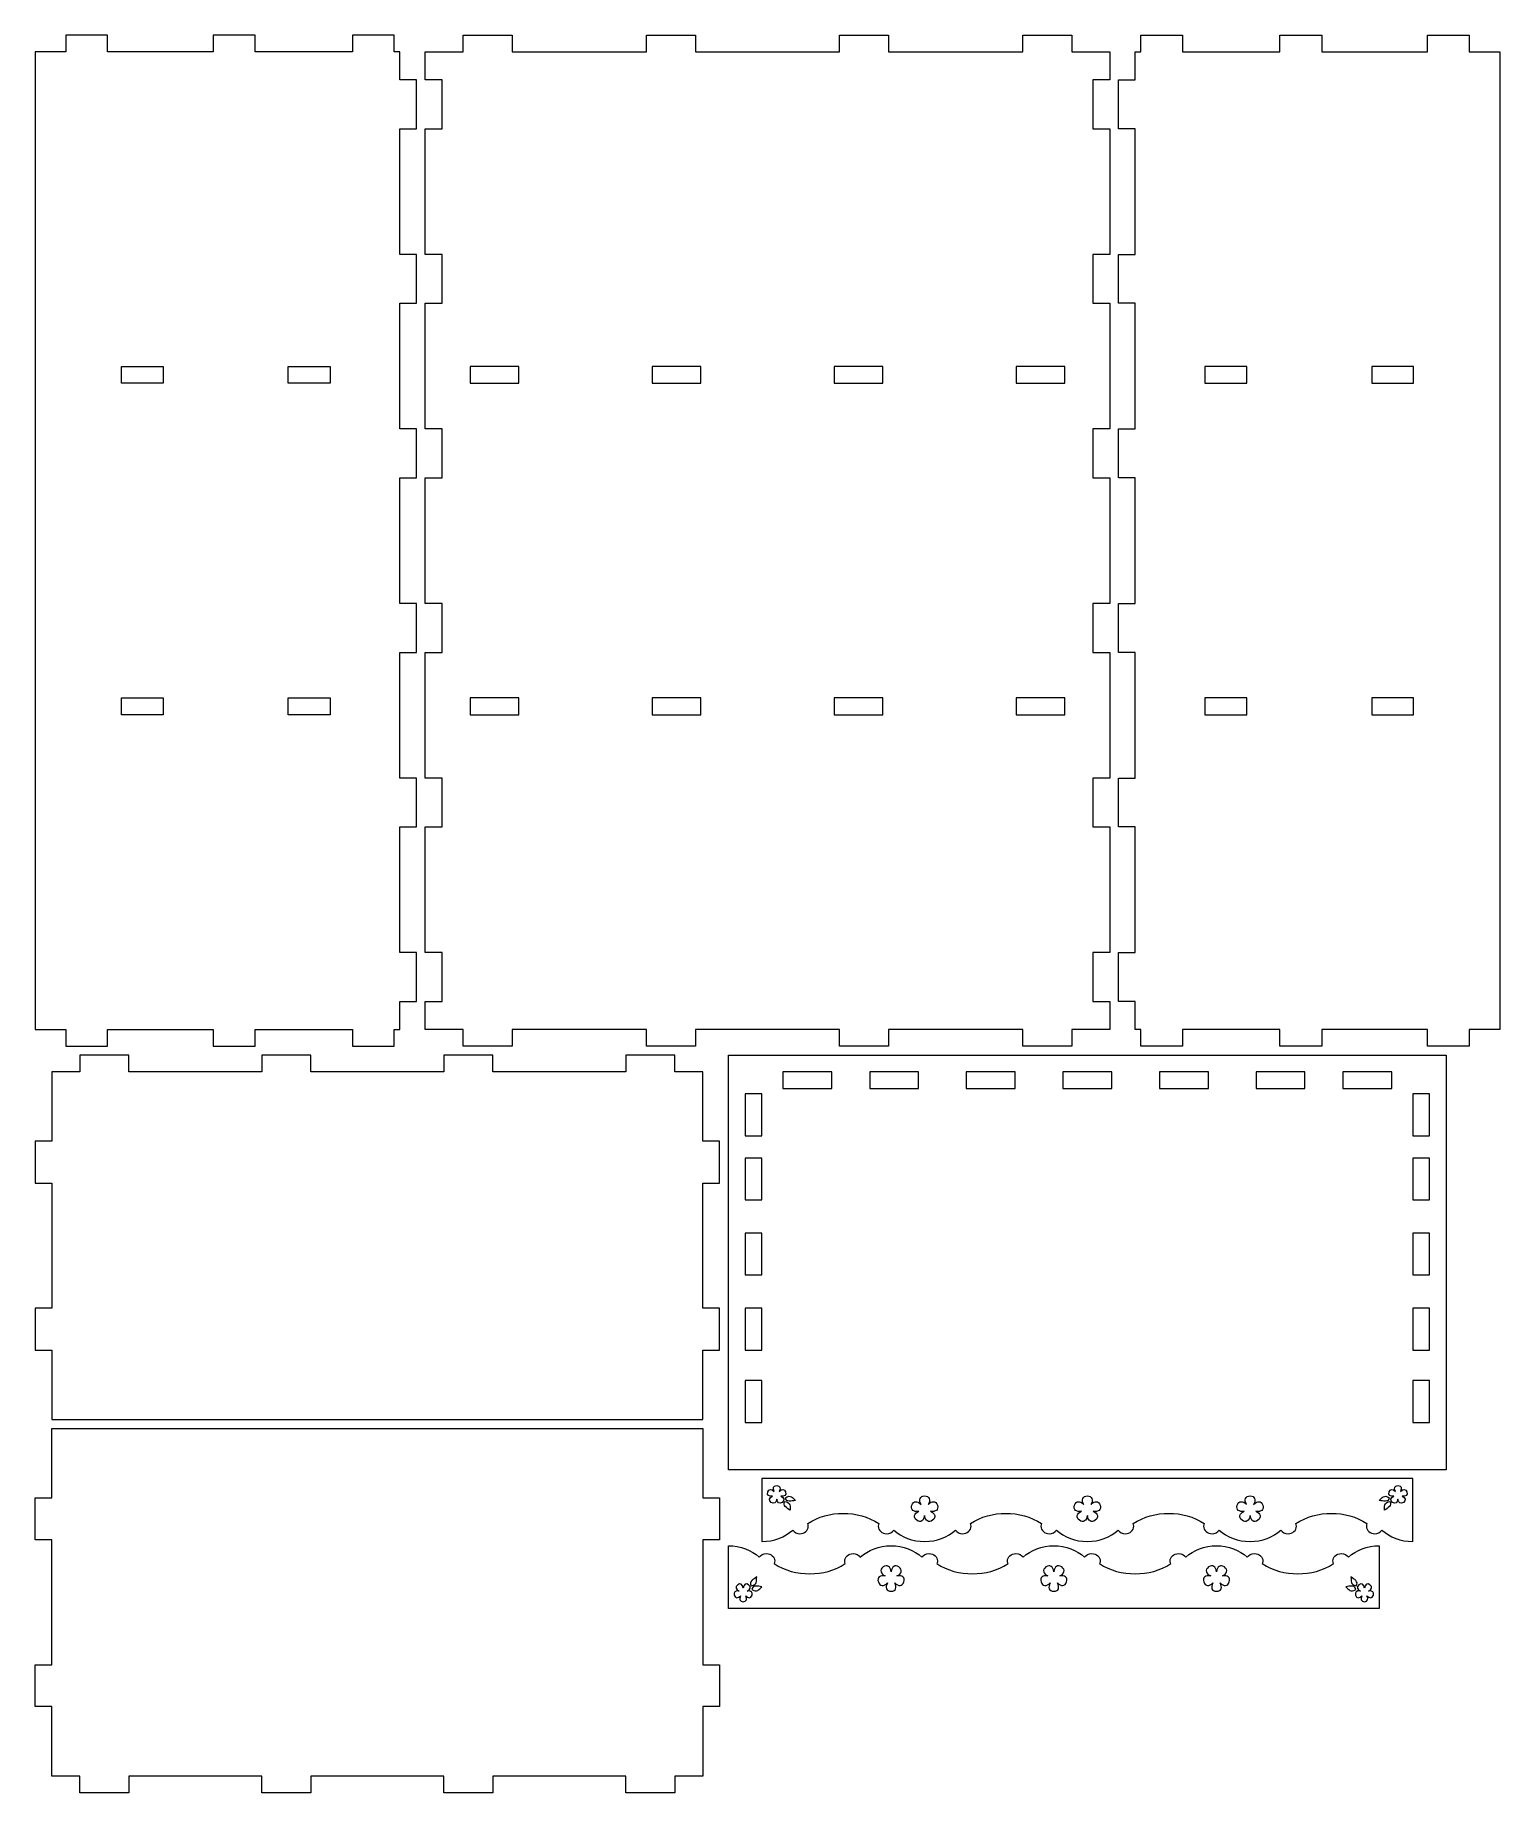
# Model space of a CAD drawing. Header units: millimetres. Extents: x -524 to 524, y -629 to 629.
import ezdxf

# ---------------------------------------------------------------- set-up
doc = ezdxf.new("R2010")
doc.units = ezdxf.units.MM
doc.header["$MEASUREMENT"] = 0
doc.layers.add('Layer 1', color=7, linetype='Continuous')

msp = doc.modelspace()

# ---------------------------------------------------------------- linework, layer by layer
at = {"layer": 'Layer 1', "color": 250, "lineweight": 20}
for points, knots in [([(-472.475, 617.35), (-472.475, 617.35), (-396.85, 617.35), (-396.85, 617.35), (-396.85, 617.35), (-396.85, 617.35), (-396.85, 629.35), (-396.85, 629.35), (-396.85, 629.35), (-396.85, 629.35), (-366.85, 629.35), (-366.85, 629.35), (-366.85, 629.35), (-366.85, 629.35), (-366.85, 617.35), (-366.85, 617.35), (-366.85, 617.35), (-366.85, 617.35), (-297.225, 617.35), (-297.225, 617.35), (-297.225, 617.35), (-297.225, 617.35), (-297.225, 629.35), (-297.225, 629.35), (-297.225, 629.35), (-297.225, 629.35), (-267.225, 629.35), (-267.225, 629.35), (-267.225, 629.35), (-267.225, 629.35), (-267.225, 617.35), (-267.225, 617.35), (-267.225, 617.35), (-267.225, 617.35), (-263.35, 617.35), (-263.35, 617.35), (-263.35, 617.35), (-263.35, 617.35), (-263.35, 597.35), (-263.35, 597.35), (-263.35, 597.35), (-263.35, 597.35), (-251.35, 597.35), (-251.35, 597.35), (-251.35, 597.35), (-251.35, 597.35), (-251.35, 562.35), (-251.35, 562.35), (-251.35, 562.35), (-251.35, 562.35), (-263.35, 562.35), (-263.35, 562.35), (-263.35, 562.35), (-263.35, 562.35), (-263.35, 472.35), (-263.35, 472.35), (-263.35, 472.35), (-263.35, 472.35), (-251.35, 472.35), (-251.35, 472.35), (-251.35, 472.35), (-251.35, 472.35), (-251.35, 437.35), (-251.35, 437.35), (-251.35, 437.35), (-251.35, 437.35), (-263.35, 437.35), (-263.35, 437.35), (-263.35, 437.35), (-263.35, 437.35), (-263.35, 347.35), (-263.35, 347.35), (-263.35, 347.35), (-263.35, 347.35), (-251.35, 347.35), (-251.35, 347.35), (-251.35, 347.35), (-251.35, 347.35), (-251.35, 312.35), (-251.35, 312.35), (-251.35, 312.35), (-251.35, 312.35), (-263.35, 312.35), (-263.35, 312.35), (-263.35, 312.35), (-263.35, 312.35), (-263.35, 222.35), (-263.35, 222.35), (-263.35, 222.35), (-263.35, 222.35), (-251.35, 222.35), (-251.35, 222.35), (-251.35, 222.35), (-251.35, 222.35), (-251.35, 187.35), (-251.35, 187.35), (-251.35, 187.35), (-251.35, 187.35), (-263.35, 187.35), (-263.35, 187.35), (-263.35, 187.35), (-263.35, 187.35), (-263.35, 97.35), (-263.35, 97.35), (-263.35, 97.35), (-263.35, 97.35), (-251.35, 97.35), (-251.35, 97.35), (-251.35, 97.35), (-251.35, 97.35), (-251.35, 62.35), (-251.35, 62.35), (-251.35, 62.35), (-251.35, 62.35), (-263.35, 62.35), (-263.35, 62.35), (-263.35, 62.35), (-263.35, 62.35), (-263.35, -27.65), (-263.35, -27.65), (-263.35, -27.65), (-263.35, -27.65), (-251.35, -27.65), (-251.35, -27.65), (-251.35, -27.65), (-251.35, -27.65), (-251.35, -62.65), (-251.35, -62.65), (-251.35, -62.65), (-251.35, -62.65), (-263.35, -62.65), (-263.35, -62.65), (-263.35, -62.65), (-263.35, -62.65), (-263.35, -82.65), (-263.35, -82.65), (-263.35, -82.65), (-263.35, -82.65), (-267.225, -82.65), (-267.225, -82.65), (-267.225, -82.65), (-267.225, -82.65), (-267.225, -94.65), (-267.225, -94.65), (-267.225, -94.65), (-267.225, -94.65), (-297.225, -94.65), (-297.225, -94.65), (-297.225, -94.65), (-297.225, -94.65), (-297.225, -82.65), (-297.225, -82.65), (-297.225, -82.65), (-297.225, -82.65), (-366.85, -82.65), (-366.85, -82.65), (-366.85, -82.65), (-366.85, -82.65), (-366.85, -94.65), (-366.85, -94.65), (-366.85, -94.65), (-366.85, -94.65), (-396.85, -94.65), (-396.85, -94.65), (-396.85, -94.65), (-396.85, -94.65), (-396.85, -82.65), (-396.85, -82.65), (-396.85, -82.65), (-396.85, -82.65), (-472.475, -82.65), (-472.475, -82.65), (-472.475, -82.65), (-472.475, -82.65), (-472.475, -94.65), (-472.475, -94.65), (-472.475, -94.65), (-472.475, -94.65), (-502.475, -94.65), (-502.475, -94.65), (-502.475, -94.65), (-502.475, -94.65), (-502.475, -82.65), (-502.475, -82.65), (-502.475, -82.65), (-502.475, -82.65), (-524.35, -82.65), (-524.35, -82.65), (-524.35, -82.65), (-524.35, -82.65), (-524.35, 617.35), (-524.35, 617.35), (-524.35, 617.35), (-524.35, 617.35), (-502.475, 617.35), (-502.475, 617.35), (-502.475, 617.35), (-502.475, 617.35), (-502.475, 629.35), (-502.475, 629.35), (-502.475, 629.35), (-502.475, 629.35), (-472.475, 629.35), (-472.475, 629.35), (-472.475, 629.35), (-472.475, 629.35), (-472.475, 617.35), (-472.475, 617.35)], [0, 0, 0, 0, 0.018867925, 0.018867925, 0.018867925, 0.018867925, 0.037735849, 0.037735849, 0.037735849, 0.037735849, 0.056603774, 0.056603774, 0.056603774, 0.056603774, 0.075471698, 0.075471698, 0.075471698, 0.075471698, 0.094339623, 0.094339623, 0.094339623, 0.094339623, 0.113207547, 0.113207547, 0.113207547, 0.113207547, 0.132075472, 0.132075472, 0.132075472, 0.132075472, 0.150943396, 0.150943396, 0.150943396, 0.150943396, 0.169811321, 0.169811321, 0.169811321, 0.169811321, 0.188679245, 0.188679245, 0.188679245, 0.188679245, 0.20754717, 0.20754717, 0.20754717, 0.20754717, 0.226415094, 0.226415094, 0.226415094, 0.226415094, 0.245283019, 0.245283019, 0.245283019, 0.245283019, 0.264150943, 0.264150943, 0.264150943, 0.264150943, 0.283018868, 0.283018868, 0.283018868, 0.283018868, 0.301886792, 0.301886792, 0.301886792, 0.301886792, 0.320754717, 0.320754717, 0.320754717, 0.320754717, 0.339622642, 0.339622642, 0.339622642, 0.339622642, 0.358490566, 0.358490566, 0.358490566, 0.358490566, 0.377358491, 0.377358491, 0.377358491, 0.377358491, 0.396226415, 0.396226415, 0.396226415, 0.396226415, 0.41509434, 0.41509434, 0.41509434, 0.41509434, 0.433962264, 0.433962264, 0.433962264, 0.433962264, 0.452830189, 0.452830189, 0.452830189, 0.452830189, 0.471698113, 0.471698113, 0.471698113, 0.471698113, 0.490566038, 0.490566038, 0.490566038, 0.490566038, 0.509433962, 0.509433962, 0.509433962, 0.509433962, 0.528301887, 0.528301887, 0.528301887, 0.528301887, 0.547169811, 0.547169811, 0.547169811, 0.547169811, 0.566037736, 0.566037736, 0.566037736, 0.566037736, 0.58490566, 0.58490566, 0.58490566, 0.58490566, 0.603773585, 0.603773585, 0.603773585, 0.603773585, 0.622641509, 0.622641509, 0.622641509, 0.622641509, 0.641509434, 0.641509434, 0.641509434, 0.641509434, 0.660377358, 0.660377358, 0.660377358, 0.660377358, 0.679245283, 0.679245283, 0.679245283, 0.679245283, 0.698113208, 0.698113208, 0.698113208, 0.698113208, 0.716981132, 0.716981132, 0.716981132, 0.716981132, 0.735849057, 0.735849057, 0.735849057, 0.735849057, 0.754716981, 0.754716981, 0.754716981, 0.754716981, 0.773584906, 0.773584906, 0.773584906, 0.773584906, 0.79245283, 0.79245283, 0.79245283, 0.79245283, 0.811320755, 0.811320755, 0.811320755, 0.811320755, 0.830188679, 0.830188679, 0.830188679, 0.830188679, 0.849056604, 0.849056604, 0.849056604, 0.849056604, 0.867924528, 0.867924528, 0.867924528, 0.867924528, 0.886792453, 0.886792453, 0.886792453, 0.886792453, 0.905660377, 0.905660377, 0.905660377, 0.905660377, 0.924528302, 0.924528302, 0.924528302, 0.924528302, 0.943396226, 0.943396226, 0.943396226, 0.943396226, 0.962264151, 0.962264151, 0.962264151, 0.962264151, 1, 1, 1, 1]), ([(182.9167, 617.35), (182.9167, 617.35), (86.6667, 617.35), (86.6667, 617.35), (86.6667, 617.35), (86.6667, 617.35), (86.6667, 629.35), (86.6667, 629.35), (86.6667, 629.35), (86.6667, 629.35), (51.6667, 629.35), (51.6667, 629.35), (51.6667, 629.35), (51.6667, 629.35), (51.6667, 617.35), (51.6667, 617.35), (51.6667, 617.35), (51.6667, 617.35), (-51.6667, 617.35), (-51.6667, 617.35), (-51.6667, 617.35), (-51.6667, 617.35), (-51.6667, 629.35), (-51.6667, 629.35), (-51.6667, 629.35), (-51.6667, 629.35), (-86.6667, 629.35), (-86.6667, 629.35), (-86.6667, 629.35), (-86.6667, 629.35), (-86.6667, 617.35), (-86.6667, 617.35), (-86.6667, 617.35), (-86.6667, 617.35), (-182.9167, 617.35), (-182.9167, 617.35), (-182.9167, 617.35), (-182.9167, 617.35), (-182.9167, 629.35), (-182.9167, 629.35), (-182.9167, 629.35), (-182.9167, 629.35), (-217.9167, 629.35), (-217.9167, 629.35), (-217.9167, 629.35), (-217.9167, 629.35), (-217.9167, 617.35), (-217.9167, 617.35), (-217.9167, 617.35), (-217.9167, 617.35), (-245, 617.35), (-245, 617.35), (-245, 617.35), (-245, 617.35), (-245, 597.35), (-245, 597.35), (-245, 597.35), (-245, 597.35), (-233, 597.35), (-233, 597.35), (-233, 597.35), (-233, 597.35), (-233, 562.35), (-233, 562.35), (-233, 562.35), (-233, 562.35), (-245, 562.35), (-245, 562.35), (-245, 562.35), (-245, 562.35), (-245, 472.35), (-245, 472.35), (-245, 472.35), (-245, 472.35), (-233, 472.35), (-233, 472.35), (-233, 472.35), (-233, 472.35), (-233, 437.35), (-233, 437.35), (-233, 437.35), (-233, 437.35), (-245, 437.35), (-245, 437.35), (-245, 437.35), (-245, 437.35), (-245, 347.35), (-245, 347.35), (-245, 347.35), (-245, 347.35), (-233, 347.35), (-233, 347.35), (-233, 347.35), (-233, 347.35), (-233, 312.35), (-233, 312.35), (-233, 312.35), (-233, 312.35), (-245, 312.35), (-245, 312.35), (-245, 312.35), (-245, 312.35), (-245, 222.35), (-245, 222.35), (-245, 222.35), (-245, 222.35), (-233, 222.35), (-233, 222.35), (-233, 222.35), (-233, 222.35), (-233, 187.35), (-233, 187.35), (-233, 187.35), (-233, 187.35), (-245, 187.35), (-245, 187.35), (-245, 187.35), (-245, 187.35), (-245, 97.35), (-245, 97.35), (-245, 97.35), (-245, 97.35), (-233, 97.35), (-233, 97.35), (-233, 97.35), (-233, 97.35), (-233, 62.35), (-233, 62.35), (-233, 62.35), (-233, 62.35), (-245, 62.35), (-245, 62.35), (-245, 62.35), (-245, 62.35), (-245, -27.65), (-245, -27.65), (-245, -27.65), (-245, -27.65), (-233, -27.65), (-233, -27.65), (-233, -27.65), (-233, -27.65), (-233, -62.65), (-233, -62.65), (-233, -62.65), (-233, -62.65), (-245, -62.65), (-245, -62.65), (-245, -62.65), (-245, -62.65), (-245, -82.65), (-245, -82.65), (-245, -82.65), (-245, -82.65), (-217.9167, -82.65), (-217.9167, -82.65), (-217.9167, -82.65), (-217.9167, -82.65), (-217.9167, -94.65), (-217.9167, -94.65), (-217.9167, -94.65), (-217.9167, -94.65), (-182.9167, -94.65), (-182.9167, -94.65), (-182.9167, -94.65), (-182.9167, -94.65), (-182.9167, -82.65), (-182.9167, -82.65), (-182.9167, -82.65), (-182.9167, -82.65), (-86.6667, -82.65), (-86.6667, -82.65), (-86.6667, -82.65), (-86.6667, -82.65), (-86.6667, -94.65), (-86.6667, -94.65), (-86.6667, -94.65), (-86.6667, -94.65), (-51.6667, -94.65), (-51.6667, -94.65), (-51.6667, -94.65), (-51.6667, -94.65), (-51.6667, -82.65), (-51.6667, -82.65), (-51.6667, -82.65), (-51.6667, -82.65), (51.6667, -82.65), (51.6667, -82.65), (51.6667, -82.65), (51.6667, -82.65), (51.6667, -94.65), (51.6667, -94.65), (51.6667, -94.65), (51.6667, -94.65), (86.6667, -94.65), (86.6667, -94.65), (86.6667, -94.65), (86.6667, -94.65), (86.6667, -82.65), (86.6667, -82.65), (86.6667, -82.65), (86.6667, -82.65), (182.9167, -82.65), (182.9167, -82.65), (182.9167, -82.65), (182.9167, -82.65), (182.9167, -94.65), (182.9167, -94.65), (182.9167, -94.65), (182.9167, -94.65), (217.9167, -94.65), (217.9167, -94.65), (217.9167, -94.65), (217.9167, -94.65), (217.9167, -82.65), (217.9167, -82.65), (217.9167, -82.65), (217.9167, -82.65), (245, -82.65), (245, -82.65), (245, -82.65), (245, -82.65), (245, -62.65), (245, -62.65), (245, -62.65), (245, -62.65), (233, -62.65), (233, -62.65), (233, -62.65), (233, -62.65), (233, -27.65), (233, -27.65), (233, -27.65), (233, -27.65), (245, -27.65), (245, -27.65), (245, -27.65), (245, -27.65), (245, 62.35), (245, 62.35), (245, 62.35), (245, 62.35), (233, 62.35), (233, 62.35), (233, 62.35), (233, 62.35), (233, 97.35), (233, 97.35), (233, 97.35), (233, 97.35), (245, 97.35), (245, 97.35), (245, 97.35), (245, 97.35), (245, 187.35), (245, 187.35), (245, 187.35), (245, 187.35), (233, 187.35), (233, 187.35), (233, 187.35), (233, 187.35), (233, 222.35), (233, 222.35), (233, 222.35), (233, 222.35), (245, 222.35), (245, 222.35), (245, 222.35), (245, 222.35), (245, 312.35), (245, 312.35), (245, 312.35), (245, 312.35), (233, 312.35), (233, 312.35), (233, 312.35), (233, 312.35), (233, 347.35), (233, 347.35), (233, 347.35), (233, 347.35), (245, 347.35), (245, 347.35), (245, 347.35), (245, 347.35), (245, 437.35), (245, 437.35), (245, 437.35), (245, 437.35), (233, 437.35), (233, 437.35), (233, 437.35), (233, 437.35), (233, 472.35), (233, 472.35), (233, 472.35), (233, 472.35), (245, 472.35), (245, 472.35), (245, 472.35), (245, 472.35), (245, 562.35), (245, 562.35), (245, 562.35), (245, 562.35), (233, 562.35), (233, 562.35), (233, 562.35), (233, 562.35), (233, 597.35), (233, 597.35), (233, 597.35), (233, 597.35), (245, 597.35), (245, 597.35), (245, 597.35), (245, 597.35), (245, 617.35), (245, 617.35), (245, 617.35), (245, 617.35), (217.9167, 617.35), (217.9167, 617.35), (217.9167, 617.35), (217.9167, 617.35), (217.9167, 629.35), (217.9167, 629.35), (217.9167, 629.35), (217.9167, 629.35), (182.9167, 629.35), (182.9167, 629.35), (182.9167, 629.35), (182.9167, 629.35), (182.9167, 617.35), (182.9167, 617.35)], [0, 0, 0, 0, 0.011764706, 0.011764706, 0.011764706, 0.011764706, 0.023529412, 0.023529412, 0.023529412, 0.023529412, 0.035294118, 0.035294118, 0.035294118, 0.035294118, 0.047058824, 0.047058824, 0.047058824, 0.047058824, 0.058823529, 0.058823529, 0.058823529, 0.058823529, 0.070588235, 0.070588235, 0.070588235, 0.070588235, 0.082352941, 0.082352941, 0.082352941, 0.082352941, 0.094117647, 0.094117647, 0.094117647, 0.094117647, 0.105882353, 0.105882353, 0.105882353, 0.105882353, 0.117647059, 0.117647059, 0.117647059, 0.117647059, 0.129411765, 0.129411765, 0.129411765, 0.129411765, 0.141176471, 0.141176471, 0.141176471, 0.141176471, 0.152941176, 0.152941176, 0.152941176, 0.152941176, 0.164705882, 0.164705882, 0.164705882, 0.164705882, 0.176470588, 0.176470588, 0.176470588, 0.176470588, 0.188235294, 0.188235294, 0.188235294, 0.188235294, 0.2, 0.2, 0.2, 0.2, 0.211764706, 0.211764706, 0.211764706, 0.211764706, 0.223529412, 0.223529412, 0.223529412, 0.223529412, 0.235294118, 0.235294118, 0.235294118, 0.235294118, 0.247058824, 0.247058824, 0.247058824, 0.247058824, 0.258823529, 0.258823529, 0.258823529, 0.258823529, 0.270588235, 0.270588235, 0.270588235, 0.270588235, 0.282352941, 0.282352941, 0.282352941, 0.282352941, 0.294117647, 0.294117647, 0.294117647, 0.294117647, 0.305882353, 0.305882353, 0.305882353, 0.305882353, 0.317647059, 0.317647059, 0.317647059, 0.317647059, 0.329411765, 0.329411765, 0.329411765, 0.329411765, 0.341176471, 0.341176471, 0.341176471, 0.341176471, 0.352941176, 0.352941176, 0.352941176, 0.352941176, 0.364705882, 0.364705882, 0.364705882, 0.364705882, 0.376470588, 0.376470588, 0.376470588, 0.376470588, 0.388235294, 0.388235294, 0.388235294, 0.388235294, 0.4, 0.4, 0.4, 0.4, 0.411764706, 0.411764706, 0.411764706, 0.411764706, 0.423529412, 0.423529412, 0.423529412, 0.423529412, 0.435294118, 0.435294118, 0.435294118, 0.435294118, 0.447058824, 0.447058824, 0.447058824, 0.447058824, 0.458823529, 0.458823529, 0.458823529, 0.458823529, 0.470588235, 0.470588235, 0.470588235, 0.470588235, 0.482352941, 0.482352941, 0.482352941, 0.482352941, 0.494117647, 0.494117647, 0.494117647, 0.494117647, 0.505882353, 0.505882353, 0.505882353, 0.505882353, 0.517647059, 0.517647059, 0.517647059, 0.517647059, 0.529411765, 0.529411765, 0.529411765, 0.529411765, 0.541176471, 0.541176471, 0.541176471, 0.541176471, 0.552941176, 0.552941176, 0.552941176, 0.552941176, 0.564705882, 0.564705882, 0.564705882, 0.564705882, 0.576470588, 0.576470588, 0.576470588, 0.576470588, 0.588235294, 0.588235294, 0.588235294, 0.588235294, 0.6, 0.6, 0.6, 0.6, 0.611764706, 0.611764706, 0.611764706, 0.611764706, 0.623529412, 0.623529412, 0.623529412, 0.623529412, 0.635294118, 0.635294118, 0.635294118, 0.635294118, 0.647058824, 0.647058824, 0.647058824, 0.647058824, 0.658823529, 0.658823529, 0.658823529, 0.658823529, 0.670588235, 0.670588235, 0.670588235, 0.670588235, 0.682352941, 0.682352941, 0.682352941, 0.682352941, 0.694117647, 0.694117647, 0.694117647, 0.694117647, 0.705882353, 0.705882353, 0.705882353, 0.705882353, 0.717647059, 0.717647059, 0.717647059, 0.717647059, 0.729411765, 0.729411765, 0.729411765, 0.729411765, 0.741176471, 0.741176471, 0.741176471, 0.741176471, 0.752941176, 0.752941176, 0.752941176, 0.752941176, 0.764705882, 0.764705882, 0.764705882, 0.764705882, 0.776470588, 0.776470588, 0.776470588, 0.776470588, 0.788235294, 0.788235294, 0.788235294, 0.788235294, 0.8, 0.8, 0.8, 0.8, 0.811764706, 0.811764706, 0.811764706, 0.811764706, 0.823529412, 0.823529412, 0.823529412, 0.823529412, 0.835294118, 0.835294118, 0.835294118, 0.835294118, 0.847058824, 0.847058824, 0.847058824, 0.847058824, 0.858823529, 0.858823529, 0.858823529, 0.858823529, 0.870588235, 0.870588235, 0.870588235, 0.870588235, 0.882352941, 0.882352941, 0.882352941, 0.882352941, 0.894117647, 0.894117647, 0.894117647, 0.894117647, 0.905882353, 0.905882353, 0.905882353, 0.905882353, 0.917647059, 0.917647059, 0.917647059, 0.917647059, 0.929411765, 0.929411765, 0.929411765, 0.929411765, 0.941176471, 0.941176471, 0.941176471, 0.941176471, 0.952941176, 0.952941176, 0.952941176, 0.952941176, 0.964705882, 0.964705882, 0.964705882, 0.964705882, 0.976470588, 0.976470588, 0.976470588, 0.976470588, 1, 1, 1, 1]), ([(472.475, 617.35), (472.475, 617.35), (396.85, 617.35), (396.85, 617.35), (396.85, 617.35), (396.85, 617.35), (396.85, 629.35), (396.85, 629.35), (396.85, 629.35), (396.85, 629.35), (366.85, 629.35), (366.85, 629.35), (366.85, 629.35), (366.85, 629.35), (366.85, 617.35), (366.85, 617.35), (366.85, 617.35), (366.85, 617.35), (297.225, 617.35), (297.225, 617.35), (297.225, 617.35), (297.225, 617.35), (297.225, 629.35), (297.225, 629.35), (297.225, 629.35), (297.225, 629.35), (267.225, 629.35), (267.225, 629.35), (267.225, 629.35), (267.225, 629.35), (267.225, 617.35), (267.225, 617.35), (267.225, 617.35), (267.225, 617.35), (263.35, 617.35), (263.35, 617.35), (263.35, 617.35), (263.35, 617.35), (263.35, 597.35), (263.35, 597.35), (263.35, 597.35), (263.35, 597.35), (251.35, 597.35), (251.35, 597.35), (251.35, 597.35), (251.35, 597.35), (251.35, 562.35), (251.35, 562.35), (251.35, 562.35), (251.35, 562.35), (263.35, 562.35), (263.35, 562.35), (263.35, 562.35), (263.35, 562.35), (263.35, 472.35), (263.35, 472.35), (263.35, 472.35), (263.35, 472.35), (251.35, 472.35), (251.35, 472.35), (251.35, 472.35), (251.35, 472.35), (251.35, 437.35), (251.35, 437.35), (251.35, 437.35), (251.35, 437.35), (263.35, 437.35), (263.35, 437.35), (263.35, 437.35), (263.35, 437.35), (263.35, 347.35), (263.35, 347.35), (263.35, 347.35), (263.35, 347.35), (251.35, 347.35), (251.35, 347.35), (251.35, 347.35), (251.35, 347.35), (251.35, 312.35), (251.35, 312.35), (251.35, 312.35), (251.35, 312.35), (263.35, 312.35), (263.35, 312.35), (263.35, 312.35), (263.35, 312.35), (263.35, 222.35), (263.35, 222.35), (263.35, 222.35), (263.35, 222.35), (251.35, 222.35), (251.35, 222.35), (251.35, 222.35), (251.35, 222.35), (251.35, 187.35), (251.35, 187.35), (251.35, 187.35), (251.35, 187.35), (263.35, 187.35), (263.35, 187.35), (263.35, 187.35), (263.35, 187.35), (263.35, 97.35), (263.35, 97.35), (263.35, 97.35), (263.35, 97.35), (251.35, 97.35), (251.35, 97.35), (251.35, 97.35), (251.35, 97.35), (251.35, 62.35), (251.35, 62.35), (251.35, 62.35), (251.35, 62.35), (263.35, 62.35), (263.35, 62.35), (263.35, 62.35), (263.35, 62.35), (263.35, -27.65), (263.35, -27.65), (263.35, -27.65), (263.35, -27.65), (251.35, -27.65), (251.35, -27.65), (251.35, -27.65), (251.35, -27.65), (251.35, -62.65), (251.35, -62.65), (251.35, -62.65), (251.35, -62.65), (263.35, -62.65), (263.35, -62.65), (263.35, -62.65), (263.35, -62.65), (263.35, -82.65), (263.35, -82.65), (263.35, -82.65), (263.35, -82.65), (267.225, -82.65), (267.225, -82.65), (267.225, -82.65), (267.225, -82.65), (267.225, -94.65), (267.225, -94.65), (267.225, -94.65), (267.225, -94.65), (297.225, -94.65), (297.225, -94.65), (297.225, -94.65), (297.225, -94.65), (297.225, -82.65), (297.225, -82.65), (297.225, -82.65), (297.225, -82.65), (366.85, -82.65), (366.85, -82.65), (366.85, -82.65), (366.85, -82.65), (366.85, -94.65), (366.85, -94.65), (366.85, -94.65), (366.85, -94.65), (396.85, -94.65), (396.85, -94.65), (396.85, -94.65), (396.85, -94.65), (396.85, -82.65), (396.85, -82.65), (396.85, -82.65), (396.85, -82.65), (472.475, -82.65), (472.475, -82.65), (472.475, -82.65), (472.475, -82.65), (472.475, -94.65), (472.475, -94.65), (472.475, -94.65), (472.475, -94.65), (502.475, -94.65), (502.475, -94.65), (502.475, -94.65), (502.475, -94.65), (502.475, -82.65), (502.475, -82.65), (502.475, -82.65), (502.475, -82.65), (524.35, -82.65), (524.35, -82.65), (524.35, -82.65), (524.35, -82.65), (524.35, 617.35), (524.35, 617.35), (524.35, 617.35), (524.35, 617.35), (502.475, 617.35), (502.475, 617.35), (502.475, 617.35), (502.475, 617.35), (502.475, 629.35), (502.475, 629.35), (502.475, 629.35), (502.475, 629.35), (472.475, 629.35), (472.475, 629.35), (472.475, 629.35), (472.475, 629.35), (472.475, 617.35), (472.475, 617.35)], [0, 0, 0, 0, 0.018867925, 0.018867925, 0.018867925, 0.018867925, 0.037735849, 0.037735849, 0.037735849, 0.037735849, 0.056603774, 0.056603774, 0.056603774, 0.056603774, 0.075471698, 0.075471698, 0.075471698, 0.075471698, 0.094339623, 0.094339623, 0.094339623, 0.094339623, 0.113207547, 0.113207547, 0.113207547, 0.113207547, 0.132075472, 0.132075472, 0.132075472, 0.132075472, 0.150943396, 0.150943396, 0.150943396, 0.150943396, 0.169811321, 0.169811321, 0.169811321, 0.169811321, 0.188679245, 0.188679245, 0.188679245, 0.188679245, 0.20754717, 0.20754717, 0.20754717, 0.20754717, 0.226415094, 0.226415094, 0.226415094, 0.226415094, 0.245283019, 0.245283019, 0.245283019, 0.245283019, 0.264150943, 0.264150943, 0.264150943, 0.264150943, 0.283018868, 0.283018868, 0.283018868, 0.283018868, 0.301886792, 0.301886792, 0.301886792, 0.301886792, 0.320754717, 0.320754717, 0.320754717, 0.320754717, 0.339622642, 0.339622642, 0.339622642, 0.339622642, 0.358490566, 0.358490566, 0.358490566, 0.358490566, 0.377358491, 0.377358491, 0.377358491, 0.377358491, 0.396226415, 0.396226415, 0.396226415, 0.396226415, 0.41509434, 0.41509434, 0.41509434, 0.41509434, 0.433962264, 0.433962264, 0.433962264, 0.433962264, 0.452830189, 0.452830189, 0.452830189, 0.452830189, 0.471698113, 0.471698113, 0.471698113, 0.471698113, 0.490566038, 0.490566038, 0.490566038, 0.490566038, 0.509433962, 0.509433962, 0.509433962, 0.509433962, 0.528301887, 0.528301887, 0.528301887, 0.528301887, 0.547169811, 0.547169811, 0.547169811, 0.547169811, 0.566037736, 0.566037736, 0.566037736, 0.566037736, 0.58490566, 0.58490566, 0.58490566, 0.58490566, 0.603773585, 0.603773585, 0.603773585, 0.603773585, 0.622641509, 0.622641509, 0.622641509, 0.622641509, 0.641509434, 0.641509434, 0.641509434, 0.641509434, 0.660377358, 0.660377358, 0.660377358, 0.660377358, 0.679245283, 0.679245283, 0.679245283, 0.679245283, 0.698113208, 0.698113208, 0.698113208, 0.698113208, 0.716981132, 0.716981132, 0.716981132, 0.716981132, 0.735849057, 0.735849057, 0.735849057, 0.735849057, 0.754716981, 0.754716981, 0.754716981, 0.754716981, 0.773584906, 0.773584906, 0.773584906, 0.773584906, 0.79245283, 0.79245283, 0.79245283, 0.79245283, 0.811320755, 0.811320755, 0.811320755, 0.811320755, 0.830188679, 0.830188679, 0.830188679, 0.830188679, 0.849056604, 0.849056604, 0.849056604, 0.849056604, 0.867924528, 0.867924528, 0.867924528, 0.867924528, 0.886792453, 0.886792453, 0.886792453, 0.886792453, 0.905660377, 0.905660377, 0.905660377, 0.905660377, 0.924528302, 0.924528302, 0.924528302, 0.924528302, 0.943396226, 0.943396226, 0.943396226, 0.943396226, 0.962264151, 0.962264151, 0.962264151, 0.962264151, 1, 1, 1, 1]), ([(-432.6, 392.0167), (-432.6, 392.0167), (-462.6, 392.0167), (-462.6, 392.0167), (-462.6, 392.0167), (-462.6, 392.0167), (-462.6, 380.0167), (-462.6, 380.0167), (-462.6, 380.0167), (-462.6, 380.0167), (-432.6, 380.0167), (-432.6, 380.0167), (-432.6, 380.0167), (-432.6, 380.0167), (-432.6, 392.0167), (-432.6, 392.0167)], [0, 0, 0, 0, 0.2, 0.2, 0.2, 0.2, 0.4, 0.4, 0.4, 0.4, 0.6, 0.6, 0.6, 0.6, 1, 1, 1, 1]), ([(-313.1, 392.0167), (-313.1, 392.0167), (-343.1, 392.0167), (-343.1, 392.0167), (-343.1, 392.0167), (-343.1, 392.0167), (-343.1, 380.0167), (-343.1, 380.0167), (-343.1, 380.0167), (-343.1, 380.0167), (-313.1, 380.0167), (-313.1, 380.0167), (-313.1, 380.0167), (-313.1, 380.0167), (-313.1, 392.0167), (-313.1, 392.0167)], [0, 0, 0, 0, 0.2, 0.2, 0.2, 0.2, 0.4, 0.4, 0.4, 0.4, 0.6, 0.6, 0.6, 0.6, 1, 1, 1, 1]), ([(-213, 392.0167), (-213, 392.0167), (-178, 392.0167), (-178, 392.0167), (-178, 392.0167), (-178, 392.0167), (-178, 380.0167), (-178, 380.0167), (-178, 380.0167), (-178, 380.0167), (-213, 380.0167), (-213, 380.0167), (-213, 380.0167), (-213, 380.0167), (-213, 392.0167), (-213, 392.0167)], [0, 0, 0, 0, 0.2, 0.2, 0.2, 0.2, 0.4, 0.4, 0.4, 0.4, 0.6, 0.6, 0.6, 0.6, 1, 1, 1, 1]), ([(-47.6667, 392.0167), (-47.6667, 392.0167), (-47.6667, 380.0167), (-47.6667, 380.0167), (-47.6667, 380.0167), (-47.6667, 380.0167), (-82.6667, 380.0167), (-82.6667, 380.0167), (-82.6667, 380.0167), (-82.6667, 380.0167), (-82.6667, 392.0167), (-82.6667, 392.0167), (-82.6667, 392.0167), (-82.6667, 392.0167), (-47.6667, 392.0167), (-47.6667, 392.0167)], [0, 0, 0, 0, 0.2, 0.2, 0.2, 0.2, 0.4, 0.4, 0.4, 0.4, 0.6, 0.6, 0.6, 0.6, 1, 1, 1, 1]), ([(47.6667, 392.0167), (47.6667, 392.0167), (82.6667, 392.0167), (82.6667, 392.0167), (82.6667, 392.0167), (82.6667, 392.0167), (82.6667, 380.0167), (82.6667, 380.0167), (82.6667, 380.0167), (82.6667, 380.0167), (47.6667, 380.0167), (47.6667, 380.0167), (47.6667, 380.0167), (47.6667, 380.0167), (47.6667, 392.0167), (47.6667, 392.0167)], [0, 0, 0, 0, 0.2, 0.2, 0.2, 0.2, 0.4, 0.4, 0.4, 0.4, 0.6, 0.6, 0.6, 0.6, 1, 1, 1, 1]), ([(178, 380.0167), (178, 380.0167), (178, 392.0167), (178, 392.0167), (178, 392.0167), (178, 392.0167), (213, 392.0167), (213, 392.0167), (213, 392.0167), (213, 392.0167), (213, 380.0167), (213, 380.0167), (213, 380.0167), (213, 380.0167), (178, 380.0167), (178, 380.0167)], [0, 0, 0, 0, 0.2, 0.2, 0.2, 0.2, 0.4, 0.4, 0.4, 0.4, 0.6, 0.6, 0.6, 0.6, 1, 1, 1, 1]), ([(313.1, 392.0167), (313.1, 392.0167), (343.1, 392.0167), (343.1, 392.0167), (343.1, 392.0167), (343.1, 392.0167), (343.1, 380.0167), (343.1, 380.0167), (343.1, 380.0167), (343.1, 380.0167), (313.1, 380.0167), (313.1, 380.0167), (313.1, 380.0167), (313.1, 380.0167), (313.1, 392.0167), (313.1, 392.0167)], [0, 0, 0, 0, 0.2, 0.2, 0.2, 0.2, 0.4, 0.4, 0.4, 0.4, 0.6, 0.6, 0.6, 0.6, 1, 1, 1, 1]), ([(432.6, 392.0167), (432.6, 392.0167), (462.6, 392.0167), (462.6, 392.0167), (462.6, 392.0167), (462.6, 392.0167), (462.6, 380.0167), (462.6, 380.0167), (462.6, 380.0167), (462.6, 380.0167), (432.6, 380.0167), (432.6, 380.0167), (432.6, 380.0167), (432.6, 380.0167), (432.6, 392.0167), (432.6, 392.0167)], [0, 0, 0, 0, 0.2, 0.2, 0.2, 0.2, 0.4, 0.4, 0.4, 0.4, 0.6, 0.6, 0.6, 0.6, 1, 1, 1, 1]), ([(-432.6, 154.6833), (-432.6, 154.6833), (-462.6, 154.6833), (-462.6, 154.6833), (-462.6, 154.6833), (-462.6, 154.6833), (-462.6, 142.6833), (-462.6, 142.6833), (-462.6, 142.6833), (-462.6, 142.6833), (-432.6, 142.6833), (-432.6, 142.6833), (-432.6, 142.6833), (-432.6, 142.6833), (-432.6, 154.6833), (-432.6, 154.6833)], [0, 0, 0, 0, 0.2, 0.2, 0.2, 0.2, 0.4, 0.4, 0.4, 0.4, 0.6, 0.6, 0.6, 0.6, 1, 1, 1, 1]), ([(-313.1, 154.6833), (-313.1, 154.6833), (-343.1, 154.6833), (-343.1, 154.6833), (-343.1, 154.6833), (-343.1, 154.6833), (-343.1, 142.6833), (-343.1, 142.6833), (-343.1, 142.6833), (-343.1, 142.6833), (-313.1, 142.6833), (-313.1, 142.6833), (-313.1, 142.6833), (-313.1, 142.6833), (-313.1, 154.6833), (-313.1, 154.6833)], [0, 0, 0, 0, 0.2, 0.2, 0.2, 0.2, 0.4, 0.4, 0.4, 0.4, 0.6, 0.6, 0.6, 0.6, 1, 1, 1, 1]), ([(-213, 154.6833), (-213, 154.6833), (-178, 154.6833), (-178, 154.6833), (-178, 154.6833), (-178, 154.6833), (-178, 142.6833), (-178, 142.6833), (-178, 142.6833), (-178, 142.6833), (-213, 142.6833), (-213, 142.6833), (-213, 142.6833), (-213, 142.6833), (-213, 154.6833), (-213, 154.6833)], [0, 0, 0, 0, 0.2, 0.2, 0.2, 0.2, 0.4, 0.4, 0.4, 0.4, 0.6, 0.6, 0.6, 0.6, 1, 1, 1, 1]), ([(-82.6667, 154.6833), (-82.6667, 154.6833), (-47.6667, 154.6833), (-47.6667, 154.6833), (-47.6667, 154.6833), (-47.6667, 154.6833), (-47.6667, 142.6833), (-47.6667, 142.6833), (-47.6667, 142.6833), (-47.6667, 142.6833), (-82.6667, 142.6833), (-82.6667, 142.6833), (-82.6667, 142.6833), (-82.6667, 142.6833), (-82.6667, 154.6833), (-82.6667, 154.6833)], [0, 0, 0, 0, 0.2, 0.2, 0.2, 0.2, 0.4, 0.4, 0.4, 0.4, 0.6, 0.6, 0.6, 0.6, 1, 1, 1, 1]), ([(47.6667, 154.6833), (47.6667, 154.6833), (82.6667, 154.6833), (82.6667, 154.6833), (82.6667, 154.6833), (82.6667, 154.6833), (82.6667, 142.6833), (82.6667, 142.6833), (82.6667, 142.6833), (82.6667, 142.6833), (47.6667, 142.6833), (47.6667, 142.6833), (47.6667, 142.6833), (47.6667, 142.6833), (47.6667, 154.6833), (47.6667, 154.6833)], [0, 0, 0, 0, 0.2, 0.2, 0.2, 0.2, 0.4, 0.4, 0.4, 0.4, 0.6, 0.6, 0.6, 0.6, 1, 1, 1, 1]), ([(178, 142.6833), (178, 142.6833), (178, 154.6833), (178, 154.6833), (178, 154.6833), (178, 154.6833), (213, 154.6833), (213, 154.6833), (213, 154.6833), (213, 154.6833), (213, 142.6833), (213, 142.6833), (213, 142.6833), (213, 142.6833), (178, 142.6833), (178, 142.6833)], [0, 0, 0, 0, 0.2, 0.2, 0.2, 0.2, 0.4, 0.4, 0.4, 0.4, 0.6, 0.6, 0.6, 0.6, 1, 1, 1, 1]), ([(313.1, 154.6833), (313.1, 154.6833), (343.1, 154.6833), (343.1, 154.6833), (343.1, 154.6833), (343.1, 154.6833), (343.1, 142.6833), (343.1, 142.6833), (343.1, 142.6833), (343.1, 142.6833), (313.1, 142.6833), (313.1, 142.6833), (313.1, 142.6833), (313.1, 142.6833), (313.1, 154.6833), (313.1, 154.6833)], [0, 0, 0, 0, 0.2, 0.2, 0.2, 0.2, 0.4, 0.4, 0.4, 0.4, 0.6, 0.6, 0.6, 0.6, 1, 1, 1, 1]), ([(432.6, 154.6833), (432.6, 154.6833), (462.6, 154.6833), (462.6, 154.6833), (462.6, 154.6833), (462.6, 154.6833), (462.6, 142.6833), (462.6, 142.6833), (462.6, 142.6833), (462.6, 142.6833), (432.6, 142.6833), (432.6, 142.6833), (432.6, 142.6833), (432.6, 142.6833), (432.6, 154.6833), (432.6, 154.6833)], [0, 0, 0, 0, 0.2, 0.2, 0.2, 0.2, 0.4, 0.4, 0.4, 0.4, 0.6, 0.6, 0.6, 0.6, 1, 1, 1, 1]), ([(-46.35, -362), (-46.35, -362), (-512.35, -362), (-512.35, -362), (-512.35, -362), (-512.35, -362), (-512.35, -312.25), (-512.35, -312.25), (-512.35, -312.25), (-512.35, -312.25), (-524.35, -312.25), (-524.35, -312.25), (-524.35, -312.25), (-524.35, -312.25), (-524.35, -282.25), (-524.35, -282.25), (-524.35, -282.25), (-524.35, -282.25), (-512.35, -282.25), (-512.35, -282.25), (-512.35, -282.25), (-512.35, -282.25), (-512.35, -192.75), (-512.35, -192.75), (-512.35, -192.75), (-512.35, -192.75), (-524.35, -192.75), (-524.35, -192.75), (-524.35, -192.75), (-524.35, -192.75), (-524.35, -162.75), (-524.35, -162.75), (-524.35, -162.75), (-524.35, -162.75), (-512.35, -162.75), (-512.35, -162.75), (-512.35, -162.75), (-512.35, -162.75), (-512.35, -113), (-512.35, -113), (-512.35, -113), (-512.35, -113), (-492.35, -113), (-492.35, -113), (-492.35, -113), (-492.35, -113), (-492.35, -101), (-492.35, -101), (-492.35, -101), (-492.35, -101), (-457.35, -101), (-457.35, -101), (-457.35, -101), (-457.35, -101), (-457.35, -113), (-457.35, -113), (-457.35, -113), (-457.35, -113), (-362.0167, -113), (-362.0167, -113), (-362.0167, -113), (-362.0167, -113), (-362.0167, -101), (-362.0167, -101), (-362.0167, -101), (-362.0167, -101), (-327.0167, -101), (-327.0167, -101), (-327.0167, -101), (-327.0167, -101), (-327.0167, -113), (-327.0167, -113), (-327.0167, -113), (-327.0167, -113), (-231.6833, -113), (-231.6833, -113), (-231.6833, -113), (-231.6833, -113), (-231.6833, -101), (-231.6833, -101), (-231.6833, -101), (-231.6833, -101), (-196.6833, -101), (-196.6833, -101), (-196.6833, -101), (-196.6833, -101), (-196.6833, -113), (-196.6833, -113), (-196.6833, -113), (-196.6833, -113), (-101.35, -113), (-101.35, -113), (-101.35, -113), (-101.35, -113), (-101.35, -101), (-101.35, -101), (-101.35, -101), (-101.35, -101), (-66.35, -101), (-66.35, -101), (-66.35, -101), (-66.35, -101), (-66.35, -113), (-66.35, -113), (-66.35, -113), (-66.35, -113), (-46.35, -113), (-46.35, -113), (-46.35, -113), (-46.35, -113), (-46.35, -162.75), (-46.35, -162.75), (-46.35, -162.75), (-46.35, -162.75), (-34.35, -162.75), (-34.35, -162.75), (-34.35, -162.75), (-34.35, -162.75), (-34.35, -192.75), (-34.35, -192.75), (-34.35, -192.75), (-34.35, -192.75), (-46.35, -192.75), (-46.35, -192.75), (-46.35, -192.75), (-46.35, -192.75), (-46.35, -282.25), (-46.35, -282.25), (-46.35, -282.25), (-46.35, -282.25), (-34.35, -282.25), (-34.35, -282.25), (-34.35, -282.25), (-34.35, -282.25), (-34.35, -312.25), (-34.35, -312.25), (-34.35, -312.25), (-34.35, -312.25), (-46.35, -312.25), (-46.35, -312.25), (-46.35, -312.25), (-46.35, -312.25), (-46.35, -362), (-46.35, -362)], [0, 0, 0, 0, 0.027027027, 0.027027027, 0.027027027, 0.027027027, 0.054054054, 0.054054054, 0.054054054, 0.054054054, 0.081081081, 0.081081081, 0.081081081, 0.081081081, 0.108108108, 0.108108108, 0.108108108, 0.108108108, 0.135135135, 0.135135135, 0.135135135, 0.135135135, 0.162162162, 0.162162162, 0.162162162, 0.162162162, 0.189189189, 0.189189189, 0.189189189, 0.189189189, 0.216216216, 0.216216216, 0.216216216, 0.216216216, 0.243243243, 0.243243243, 0.243243243, 0.243243243, 0.27027027, 0.27027027, 0.27027027, 0.27027027, 0.297297297, 0.297297297, 0.297297297, 0.297297297, 0.324324324, 0.324324324, 0.324324324, 0.324324324, 0.351351351, 0.351351351, 0.351351351, 0.351351351, 0.378378378, 0.378378378, 0.378378378, 0.378378378, 0.405405405, 0.405405405, 0.405405405, 0.405405405, 0.432432432, 0.432432432, 0.432432432, 0.432432432, 0.459459459, 0.459459459, 0.459459459, 0.459459459, 0.486486486, 0.486486486, 0.486486486, 0.486486486, 0.513513514, 0.513513514, 0.513513514, 0.513513514, 0.540540541, 0.540540541, 0.540540541, 0.540540541, 0.567567568, 0.567567568, 0.567567568, 0.567567568, 0.594594595, 0.594594595, 0.594594595, 0.594594595, 0.621621622, 0.621621622, 0.621621622, 0.621621622, 0.648648649, 0.648648649, 0.648648649, 0.648648649, 0.675675676, 0.675675676, 0.675675676, 0.675675676, 0.702702703, 0.702702703, 0.702702703, 0.702702703, 0.72972973, 0.72972973, 0.72972973, 0.72972973, 0.756756757, 0.756756757, 0.756756757, 0.756756757, 0.783783784, 0.783783784, 0.783783784, 0.783783784, 0.810810811, 0.810810811, 0.810810811, 0.810810811, 0.837837838, 0.837837838, 0.837837838, 0.837837838, 0.864864865, 0.864864865, 0.864864865, 0.864864865, 0.891891892, 0.891891892, 0.891891892, 0.891891892, 0.918918919, 0.918918919, 0.918918919, 0.918918919, 0.945945946, 0.945945946, 0.945945946, 0.945945946, 1, 1, 1, 1]), ([(486, -101), (486, -101), (-28, -101), (-28, -101), (-28, -101), (-28, -101), (-28, -398), (-28, -398), (-28, -398), (-28, -398), (486, -398), (486, -398), (486, -398), (486, -398), (486, -101), (486, -101)], [0, 0, 0, 0, 0.2, 0.2, 0.2, 0.2, 0.4, 0.4, 0.4, 0.4, 0.6, 0.6, 0.6, 0.6, 1, 1, 1, 1]), ([(46.0833, -125), (46.0833, -125), (11.0833, -125), (11.0833, -125), (11.0833, -125), (11.0833, -125), (11.0833, -113), (11.0833, -113), (11.0833, -113), (11.0833, -113), (46.0833, -113), (46.0833, -113), (46.0833, -113), (46.0833, -113), (46.0833, -125), (46.0833, -125)], [0, 0, 0, 0, 0.2, 0.2, 0.2, 0.2, 0.4, 0.4, 0.4, 0.4, 0.6, 0.6, 0.6, 0.6, 1, 1, 1, 1]), ([(108.1667, -125), (108.1667, -125), (73.1667, -125), (73.1667, -125), (73.1667, -125), (73.1667, -125), (73.1667, -113), (73.1667, -113), (73.1667, -113), (73.1667, -113), (108.1667, -113), (108.1667, -113), (108.1667, -113), (108.1667, -113), (108.1667, -125), (108.1667, -125)], [0, 0, 0, 0, 0.2, 0.2, 0.2, 0.2, 0.4, 0.4, 0.4, 0.4, 0.6, 0.6, 0.6, 0.6, 1, 1, 1, 1]), ([(177.3333, -125), (177.3333, -125), (142.3333, -125), (142.3333, -125), (142.3333, -125), (142.3333, -125), (142.3333, -113), (142.3333, -113), (142.3333, -113), (142.3333, -113), (177.3333, -113), (177.3333, -113), (177.3333, -113), (177.3333, -113), (177.3333, -125), (177.3333, -125)], [0, 0, 0, 0, 0.2, 0.2, 0.2, 0.2, 0.4, 0.4, 0.4, 0.4, 0.6, 0.6, 0.6, 0.6, 1, 1, 1, 1]), ([(246.5, -125), (246.5, -125), (211.5, -125), (211.5, -125), (211.5, -125), (211.5, -125), (211.5, -113), (211.5, -113), (211.5, -113), (211.5, -113), (246.5, -113), (246.5, -113), (246.5, -113), (246.5, -113), (246.5, -125), (246.5, -125)], [0, 0, 0, 0, 0.2, 0.2, 0.2, 0.2, 0.4, 0.4, 0.4, 0.4, 0.6, 0.6, 0.6, 0.6, 1, 1, 1, 1]), ([(315.6667, -125), (315.6667, -125), (280.6667, -125), (280.6667, -125), (280.6667, -125), (280.6667, -125), (280.6667, -113), (280.6667, -113), (280.6667, -113), (280.6667, -113), (315.6667, -113), (315.6667, -113), (315.6667, -113), (315.6667, -113), (315.6667, -125), (315.6667, -125)], [0, 0, 0, 0, 0.2, 0.2, 0.2, 0.2, 0.4, 0.4, 0.4, 0.4, 0.6, 0.6, 0.6, 0.6, 1, 1, 1, 1]), ([(384.8333, -125), (384.8333, -125), (349.8333, -125), (349.8333, -125), (349.8333, -125), (349.8333, -125), (349.8333, -113), (349.8333, -113), (349.8333, -113), (349.8333, -113), (384.8333, -113), (384.8333, -113), (384.8333, -113), (384.8333, -113), (384.8333, -125), (384.8333, -125)], [0, 0, 0, 0, 0.2, 0.2, 0.2, 0.2, 0.4, 0.4, 0.4, 0.4, 0.6, 0.6, 0.6, 0.6, 1, 1, 1, 1]), ([(446.9167, -125), (446.9167, -125), (411.9167, -125), (411.9167, -125), (411.9167, -125), (411.9167, -125), (411.9167, -113), (411.9167, -113), (411.9167, -113), (411.9167, -113), (446.9167, -113), (446.9167, -113), (446.9167, -113), (446.9167, -113), (446.9167, -125), (446.9167, -125)], [0, 0, 0, 0, 0.2, 0.2, 0.2, 0.2, 0.4, 0.4, 0.4, 0.4, 0.6, 0.6, 0.6, 0.6, 1, 1, 1, 1]), ([(-4, -128.875), (-4, -128.875), (-4, -158.875), (-4, -158.875), (-4, -158.875), (-4, -158.875), (-16, -158.875), (-16, -158.875), (-16, -158.875), (-16, -158.875), (-16, -128.875), (-16, -128.875), (-16, -128.875), (-16, -128.875), (-4, -128.875), (-4, -128.875)], [0, 0, 0, 0, 0.2, 0.2, 0.2, 0.2, 0.4, 0.4, 0.4, 0.4, 0.6, 0.6, 0.6, 0.6, 1, 1, 1, 1]), ([(462, -158.875), (462, -158.875), (462, -128.875), (462, -128.875), (462, -128.875), (462, -128.875), (474, -128.875), (474, -128.875), (474, -128.875), (474, -128.875), (474, -158.875), (474, -158.875), (474, -158.875), (474, -158.875), (462, -158.875), (462, -158.875)], [0, 0, 0, 0, 0.2, 0.2, 0.2, 0.2, 0.4, 0.4, 0.4, 0.4, 0.6, 0.6, 0.6, 0.6, 1, 1, 1, 1]), ([(-4, -174.75), (-4, -174.75), (-4, -204.75), (-4, -204.75), (-4, -204.75), (-4, -204.75), (-16, -204.75), (-16, -204.75), (-16, -204.75), (-16, -204.75), (-16, -174.75), (-16, -174.75), (-16, -174.75), (-16, -174.75), (-4, -174.75), (-4, -174.75)], [0, 0, 0, 0, 0.2, 0.2, 0.2, 0.2, 0.4, 0.4, 0.4, 0.4, 0.6, 0.6, 0.6, 0.6, 1, 1, 1, 1]), ([(474, -204.75), (474, -204.75), (462, -204.75), (462, -204.75), (462, -204.75), (462, -204.75), (462, -174.75), (462, -174.75), (462, -174.75), (462, -174.75), (474, -174.75), (474, -174.75), (474, -174.75), (474, -174.75), (474, -204.75), (474, -204.75)], [0, 0, 0, 0, 0.2, 0.2, 0.2, 0.2, 0.4, 0.4, 0.4, 0.4, 0.6, 0.6, 0.6, 0.6, 1, 1, 1, 1]), ([(-4, -258.5), (-4, -258.5), (-16, -258.5), (-16, -258.5), (-16, -258.5), (-16, -258.5), (-16, -228.5), (-16, -228.5), (-16, -228.5), (-16, -228.5), (-4, -228.5), (-4, -228.5), (-4, -228.5), (-4, -228.5), (-4, -258.5), (-4, -258.5)], [0, 0, 0, 0, 0.2, 0.2, 0.2, 0.2, 0.4, 0.4, 0.4, 0.4, 0.6, 0.6, 0.6, 0.6, 1, 1, 1, 1]), ([(462, -258.5), (462, -258.5), (462, -228.5), (462, -228.5), (462, -228.5), (462, -228.5), (474, -228.5), (474, -228.5), (474, -228.5), (474, -228.5), (474, -258.5), (474, -258.5), (474, -258.5), (474, -258.5), (462, -258.5), (462, -258.5)], [0, 0, 0, 0, 0.2, 0.2, 0.2, 0.2, 0.4, 0.4, 0.4, 0.4, 0.6, 0.6, 0.6, 0.6, 1, 1, 1, 1]), ([(-16, -282.25), (-16, -282.25), (-4, -282.25), (-4, -282.25), (-4, -282.25), (-4, -282.25), (-4, -312.25), (-4, -312.25), (-4, -312.25), (-4, -312.25), (-16, -312.25), (-16, -312.25), (-16, -312.25), (-16, -312.25), (-16, -282.25), (-16, -282.25)], [0, 0, 0, 0, 0.2, 0.2, 0.2, 0.2, 0.4, 0.4, 0.4, 0.4, 0.6, 0.6, 0.6, 0.6, 1, 1, 1, 1]), ([(462, -312.25), (462, -312.25), (462, -282.25), (462, -282.25), (462, -282.25), (462, -282.25), (474, -282.25), (474, -282.25), (474, -282.25), (474, -282.25), (474, -312.25), (474, -312.25), (474, -312.25), (474, -312.25), (462, -312.25), (462, -312.25)], [0, 0, 0, 0, 0.2, 0.2, 0.2, 0.2, 0.4, 0.4, 0.4, 0.4, 0.6, 0.6, 0.6, 0.6, 1, 1, 1, 1]), ([(-4, -334.125), (-4, -334.125), (-4, -364.125), (-4, -364.125), (-4, -364.125), (-4, -364.125), (-16, -364.125), (-16, -364.125), (-16, -364.125), (-16, -364.125), (-16, -334.125), (-16, -334.125), (-16, -334.125), (-16, -334.125), (-4, -334.125), (-4, -334.125)], [0, 0, 0, 0, 0.2, 0.2, 0.2, 0.2, 0.4, 0.4, 0.4, 0.4, 0.6, 0.6, 0.6, 0.6, 1, 1, 1, 1]), ([(462, -334.125), (462, -334.125), (474, -334.125), (474, -334.125), (474, -334.125), (474, -334.125), (474, -364.125), (474, -364.125), (474, -364.125), (474, -364.125), (462, -364.125), (462, -364.125), (462, -364.125), (462, -364.125), (462, -334.125), (462, -334.125)], [0, 0, 0, 0, 0.2, 0.2, 0.2, 0.2, 0.4, 0.4, 0.4, 0.4, 0.6, 0.6, 0.6, 0.6, 1, 1, 1, 1]), ([(-46.35, -368.35), (-46.35, -368.35), (-512.35, -368.35), (-512.35, -368.35), (-512.35, -368.35), (-512.35, -368.35), (-512.35, -418.1), (-512.35, -418.1), (-512.35, -418.1), (-512.35, -418.1), (-524.35, -418.1), (-524.35, -418.1), (-524.35, -418.1), (-524.35, -418.1), (-524.35, -448.1), (-524.35, -448.1), (-524.35, -448.1), (-524.35, -448.1), (-512.35, -448.1), (-512.35, -448.1), (-512.35, -448.1), (-512.35, -448.1), (-512.35, -537.6), (-512.35, -537.6), (-512.35, -537.6), (-512.35, -537.6), (-524.35, -537.6), (-524.35, -537.6), (-524.35, -537.6), (-524.35, -537.6), (-524.35, -567.6), (-524.35, -567.6), (-524.35, -567.6), (-524.35, -567.6), (-512.35, -567.6), (-512.35, -567.6), (-512.35, -567.6), (-512.35, -567.6), (-512.35, -617.35), (-512.35, -617.35), (-512.35, -617.35), (-512.35, -617.35), (-492.35, -617.35), (-492.35, -617.35), (-492.35, -617.35), (-492.35, -617.35), (-492.35, -629.35), (-492.35, -629.35), (-492.35, -629.35), (-492.35, -629.35), (-457.35, -629.35), (-457.35, -629.35), (-457.35, -629.35), (-457.35, -629.35), (-457.35, -617.35), (-457.35, -617.35), (-457.35, -617.35), (-457.35, -617.35), (-362.0167, -617.35), (-362.0167, -617.35), (-362.0167, -617.35), (-362.0167, -617.35), (-362.0167, -629.35), (-362.0167, -629.35), (-362.0167, -629.35), (-362.0167, -629.35), (-327.0167, -629.35), (-327.0167, -629.35), (-327.0167, -629.35), (-327.0167, -629.35), (-327.0167, -617.35), (-327.0167, -617.35), (-327.0167, -617.35), (-327.0167, -617.35), (-231.6833, -617.35), (-231.6833, -617.35), (-231.6833, -617.35), (-231.6833, -617.35), (-231.6833, -629.35), (-231.6833, -629.35), (-231.6833, -629.35), (-231.6833, -629.35), (-196.6833, -629.35), (-196.6833, -629.35), (-196.6833, -629.35), (-196.6833, -629.35), (-196.6833, -617.35), (-196.6833, -617.35), (-196.6833, -617.35), (-196.6833, -617.35), (-101.35, -617.35), (-101.35, -617.35), (-101.35, -617.35), (-101.35, -617.35), (-101.35, -629.35), (-101.35, -629.35), (-101.35, -629.35), (-101.35, -629.35), (-66.35, -629.35), (-66.35, -629.35), (-66.35, -629.35), (-66.35, -629.35), (-66.35, -617.35), (-66.35, -617.35), (-66.35, -617.35), (-66.35, -617.35), (-46.35, -617.35), (-46.35, -617.35), (-46.35, -617.35), (-46.35, -617.35), (-46.35, -567.6), (-46.35, -567.6), (-46.35, -567.6), (-46.35, -567.6), (-34.35, -567.6), (-34.35, -567.6), (-34.35, -567.6), (-34.35, -567.6), (-34.35, -537.6), (-34.35, -537.6), (-34.35, -537.6), (-34.35, -537.6), (-46.35, -537.6), (-46.35, -537.6), (-46.35, -537.6), (-46.35, -537.6), (-46.35, -448.1), (-46.35, -448.1), (-46.35, -448.1), (-46.35, -448.1), (-34.35, -448.1), (-34.35, -448.1), (-34.35, -448.1), (-34.35, -448.1), (-34.35, -418.1), (-34.35, -418.1), (-34.35, -418.1), (-34.35, -418.1), (-46.35, -418.1), (-46.35, -418.1), (-46.35, -418.1), (-46.35, -418.1), (-46.35, -368.35), (-46.35, -368.35)], [0, 0, 0, 0, 0.027027027, 0.027027027, 0.027027027, 0.027027027, 0.054054054, 0.054054054, 0.054054054, 0.054054054, 0.081081081, 0.081081081, 0.081081081, 0.081081081, 0.108108108, 0.108108108, 0.108108108, 0.108108108, 0.135135135, 0.135135135, 0.135135135, 0.135135135, 0.162162162, 0.162162162, 0.162162162, 0.162162162, 0.189189189, 0.189189189, 0.189189189, 0.189189189, 0.216216216, 0.216216216, 0.216216216, 0.216216216, 0.243243243, 0.243243243, 0.243243243, 0.243243243, 0.27027027, 0.27027027, 0.27027027, 0.27027027, 0.297297297, 0.297297297, 0.297297297, 0.297297297, 0.324324324, 0.324324324, 0.324324324, 0.324324324, 0.351351351, 0.351351351, 0.351351351, 0.351351351, 0.378378378, 0.378378378, 0.378378378, 0.378378378, 0.405405405, 0.405405405, 0.405405405, 0.405405405, 0.432432432, 0.432432432, 0.432432432, 0.432432432, 0.459459459, 0.459459459, 0.459459459, 0.459459459, 0.486486486, 0.486486486, 0.486486486, 0.486486486, 0.513513514, 0.513513514, 0.513513514, 0.513513514, 0.540540541, 0.540540541, 0.540540541, 0.540540541, 0.567567568, 0.567567568, 0.567567568, 0.567567568, 0.594594595, 0.594594595, 0.594594595, 0.594594595, 0.621621622, 0.621621622, 0.621621622, 0.621621622, 0.648648649, 0.648648649, 0.648648649, 0.648648649, 0.675675676, 0.675675676, 0.675675676, 0.675675676, 0.702702703, 0.702702703, 0.702702703, 0.702702703, 0.72972973, 0.72972973, 0.72972973, 0.72972973, 0.756756757, 0.756756757, 0.756756757, 0.756756757, 0.783783784, 0.783783784, 0.783783784, 0.783783784, 0.810810811, 0.810810811, 0.810810811, 0.810810811, 0.837837838, 0.837837838, 0.837837838, 0.837837838, 0.864864865, 0.864864865, 0.864864865, 0.864864865, 0.891891892, 0.891891892, 0.891891892, 0.891891892, 0.918918919, 0.918918919, 0.918918919, 0.918918919, 0.945945946, 0.945945946, 0.945945946, 0.945945946, 1, 1, 1, 1]), ([(-4, -404.35), (-4, -404.35), (462, -404.35), (462, -404.35), (462, -404.35), (462, -404.35), (462, -449.35), (462, -449.35), (462, -449.35), (453.3565, -449.35), (445.5461, -446.2118), (439.9509, -441.1576), (439.9509, -441.1576), (438.9093, -442.7189), (436.9844, -443.7673), (434.7815, -443.7673), (434.7815, -443.7673), (431.4716, -443.7673), (428.7884, -441.4016), (428.7884, -438.4835), (428.7884, -438.4835), (428.7884, -437.7896), (428.9406, -437.1267), (429.2162, -436.5196), (429.2162, -436.5196), (421.7041, -431.5014), (412.694, -429.1026), (403.75, -429.3236), (403.75, -429.3236), (394.806, -429.1026), (385.796, -431.5014), (378.2837, -436.5196), (378.2837, -436.5196), (378.5596, -437.1267), (378.7116, -437.7896), (378.7116, -438.4835), (378.7116, -438.4835), (378.7116, -441.4016), (376.0284, -443.7673), (372.7186, -443.7673), (372.7186, -443.7673), (370.5154, -443.7673), (368.5906, -442.7189), (367.5492, -441.1576), (367.5492, -441.1576), (361.9539, -446.2118), (354.1434, -449.35), (345.4999, -449.35), (345.4999, -449.35), (336.8566, -449.35), (329.046, -446.2118), (323.4508, -441.1576), (323.4508, -441.1576), (322.4095, -442.7189), (320.4847, -443.7673), (318.2816, -443.7673), (318.2816, -443.7673), (314.9717, -443.7673), (312.2884, -441.4016), (312.2884, -438.4835), (312.2884, -438.4835), (312.2884, -437.7896), (312.4405, -437.1267), (312.7162, -436.5196), (312.7162, -436.5196), (305.2041, -431.5014), (296.1941, -429.1026), (287.25, -429.3236), (287.25, -429.3236), (278.306, -429.1026), (269.296, -431.5014), (261.7839, -436.5196), (261.7839, -436.5196), (262.0595, -437.1267), (262.2116, -437.7896), (262.2116, -438.4835), (262.2116, -438.4835), (262.2116, -441.4016), (259.5283, -443.7673), (256.2185, -443.7673), (256.2185, -443.7673), (254.0154, -443.7673), (252.0906, -442.7189), (251.0492, -441.1576), (251.0492, -441.1576), (245.454, -446.2118), (237.6434, -449.35), (229.0001, -449.35), (229.0001, -449.35), (220.3567, -449.35), (212.5462, -446.2118), (206.9509, -441.1576), (206.9509, -441.1576), (205.9094, -442.7189), (203.9846, -443.7673), (201.7815, -443.7673), (201.7815, -443.7673), (198.4717, -443.7673), (195.7886, -441.4016), (195.7886, -438.4835), (195.7886, -438.4835), (195.7886, -437.7896), (195.9405, -437.1267), (196.2163, -436.5196), (196.2163, -436.5196), (188.704, -431.5014), (179.694, -429.1026), (170.7499, -429.3236), (170.7499, -429.3236), (161.806, -429.1026), (152.7959, -431.5014), (145.2838, -436.5196), (145.2838, -436.5196), (145.5595, -437.1267), (145.7117, -437.7896), (145.7117, -438.4835), (145.7117, -438.4835), (145.7117, -441.4016), (143.0285, -443.7673), (139.7186, -443.7673), (139.7186, -443.7673), (137.5155, -443.7673), (135.5907, -442.7189), (134.5492, -441.1576), (134.5492, -441.1576), (128.954, -446.2118), (121.1436, -449.35), (112.5001, -449.35), (112.5001, -449.35), (103.8566, -449.35), (96.0461, -446.2118), (90.4508, -441.1576), (90.4508, -441.1576), (89.4094, -442.7189), (87.4846, -443.7673), (85.2817, -443.7673), (85.2817, -443.7673), (81.9716, -443.7673), (79.2885, -441.4016), (79.2885, -438.4835), (79.2885, -438.4835), (79.2885, -437.7896), (79.4405, -437.1267), (79.7164, -436.5196), (79.7164, -436.5196), (72.2042, -431.5014), (63.1942, -429.1026), (54.2502, -429.3236), (54.2502, -429.3236), (45.3062, -429.1026), (36.2961, -431.5014), (28.7838, -436.5196), (28.7838, -436.5196), (29.0596, -437.1267), (29.2116, -437.7896), (29.2116, -438.4835), (29.2116, -438.4835), (29.2116, -441.4016), (26.5285, -443.7673), (23.2187, -443.7673), (23.2187, -443.7673), (21.0156, -443.7673), (19.0908, -442.7189), (18.0493, -441.1576), (18.0493, -441.1576), (12.454, -446.2118), (4.6435, -449.35), (-4, -449.35), (-4, -449.35), (-4, -449.35), (-4, -404.35), (-4, -404.35)], [0, 0, 0, 0, 0.022727273, 0.022727273, 0.022727273, 0.022727273, 0.045454545, 0.045454545, 0.045454545, 0.045454545, 0.068181818, 0.068181818, 0.068181818, 0.068181818, 0.090909091, 0.090909091, 0.090909091, 0.090909091, 0.113636364, 0.113636364, 0.113636364, 0.113636364, 0.136363636, 0.136363636, 0.136363636, 0.136363636, 0.159090909, 0.159090909, 0.159090909, 0.159090909, 0.181818182, 0.181818182, 0.181818182, 0.181818182, 0.204545455, 0.204545455, 0.204545455, 0.204545455, 0.227272727, 0.227272727, 0.227272727, 0.227272727, 0.25, 0.25, 0.25, 0.25, 0.272727273, 0.272727273, 0.272727273, 0.272727273, 0.295454545, 0.295454545, 0.295454545, 0.295454545, 0.318181818, 0.318181818, 0.318181818, 0.318181818, 0.340909091, 0.340909091, 0.340909091, 0.340909091, 0.363636364, 0.363636364, 0.363636364, 0.363636364, 0.386363636, 0.386363636, 0.386363636, 0.386363636, 0.409090909, 0.409090909, 0.409090909, 0.409090909, 0.431818182, 0.431818182, 0.431818182, 0.431818182, 0.454545455, 0.454545455, 0.454545455, 0.454545455, 0.477272727, 0.477272727, 0.477272727, 0.477272727, 0.5, 0.5, 0.5, 0.5, 0.522727273, 0.522727273, 0.522727273, 0.522727273, 0.545454545, 0.545454545, 0.545454545, 0.545454545, 0.568181818, 0.568181818, 0.568181818, 0.568181818, 0.590909091, 0.590909091, 0.590909091, 0.590909091, 0.613636364, 0.613636364, 0.613636364, 0.613636364, 0.636363636, 0.636363636, 0.636363636, 0.636363636, 0.659090909, 0.659090909, 0.659090909, 0.659090909, 0.681818182, 0.681818182, 0.681818182, 0.681818182, 0.704545455, 0.704545455, 0.704545455, 0.704545455, 0.727272727, 0.727272727, 0.727272727, 0.727272727, 0.75, 0.75, 0.75, 0.75, 0.772727273, 0.772727273, 0.772727273, 0.772727273, 0.795454545, 0.795454545, 0.795454545, 0.795454545, 0.818181818, 0.818181818, 0.818181818, 0.818181818, 0.840909091, 0.840909091, 0.840909091, 0.840909091, 0.863636364, 0.863636364, 0.863636364, 0.863636364, 0.886363636, 0.886363636, 0.886363636, 0.886363636, 0.909090909, 0.909090909, 0.909090909, 0.909090909, 0.931818182, 0.931818182, 0.931818182, 0.931818182, 0.954545455, 0.954545455, 0.954545455, 0.954545455, 1, 1, 1, 1]), ([(12.9466, -413.9088), (12.2004, -411.6122), (10.1582, -411.6117), (8.3835, -413.4951), (8.3835, -413.4951), (9.6263, -411.2253), (8.9948, -409.2832), (6.5801, -409.2832), (6.5801, -409.2832), (4.1654, -409.2832), (3.5339, -411.2253), (4.7767, -413.4951), (4.7767, -413.4951), (3.002, -411.6117), (0.9598, -411.6122), (0.2136, -413.9087), (0.2136, -413.9087), (-0.5326, -416.2053), (1.1193, -417.406), (3.6621, -416.9254), (3.6621, -416.9254), (1.3225, -418.0312), (0.6919, -419.9736), (2.6454, -421.393), (2.6454, -421.393), (4.5989, -422.8123), (6.2514, -421.6123), (6.58, -419.0454), (6.58, -419.0454), (6.9087, -421.6124), (8.5612, -422.8123), (10.5148, -421.393), (10.5148, -421.393), (12.4683, -419.9737), (11.8376, -418.0312), (9.498, -416.9254), (9.498, -416.9254), (12.0408, -417.406), (13.6928, -416.2053), (12.9466, -413.9088)], [0, 0, 0, 0, 0.090909091, 0.090909091, 0.090909091, 0.090909091, 0.181818182, 0.181818182, 0.181818182, 0.181818182, 0.272727273, 0.272727273, 0.272727273, 0.272727273, 0.363636364, 0.363636364, 0.363636364, 0.363636364, 0.454545455, 0.454545455, 0.454545455, 0.454545455, 0.545454545, 0.545454545, 0.545454545, 0.545454545, 0.636363636, 0.636363636, 0.636363636, 0.636363636, 0.727272727, 0.727272727, 0.727272727, 0.727272727, 0.818181818, 0.818181818, 0.818181818, 0.818181818, 1, 1, 1, 1]), ([(447.4857, -421.393), (449.4392, -422.8123), (451.0916, -421.6123), (451.4203, -419.0454), (451.4203, -419.0454), (451.749, -421.6123), (453.4015, -422.8123), (455.355, -421.3929), (455.355, -421.3929), (457.3086, -419.9736), (456.6779, -418.0312), (454.3383, -416.9254), (454.3383, -416.9254), (456.8811, -417.406), (458.533, -416.2052), (457.7868, -413.9087), (457.7868, -413.9087), (457.0406, -411.6122), (454.9984, -411.6117), (453.2237, -413.4952), (453.2237, -413.4952), (454.4665, -411.2253), (453.835, -409.2832), (451.4203, -409.2832), (451.4203, -409.2832), (449.0056, -409.2832), (448.3741, -411.2253), (449.6169, -413.4952), (449.6169, -413.4952), (447.8422, -411.6118), (445.8, -411.6122), (445.0538, -413.9088), (445.0538, -413.9088), (444.3077, -416.2053), (445.9596, -417.406), (448.5024, -416.9254), (448.5024, -416.9254), (446.1627, -418.0313), (445.5321, -419.9737), (447.4857, -421.393)], [0, 0, 0, 0, 0.090909091, 0.090909091, 0.090909091, 0.090909091, 0.181818182, 0.181818182, 0.181818182, 0.181818182, 0.272727273, 0.272727273, 0.272727273, 0.272727273, 0.363636364, 0.363636364, 0.363636364, 0.363636364, 0.454545455, 0.454545455, 0.454545455, 0.454545455, 0.545454545, 0.545454545, 0.545454545, 0.545454545, 0.636363636, 0.636363636, 0.636363636, 0.636363636, 0.727272727, 0.727272727, 0.727272727, 0.727272727, 0.818181818, 0.818181818, 0.818181818, 0.818181818, 1, 1, 1, 1]), ([(16.2597, -426.9655), (16.002, -424.4097), (16.9488, -421.435), (12.4214, -420.6011), (12.4214, -420.6011), (10.5362, -423.8286), (13.8573, -425.2704), (16.2597, -426.9655)], [0, 0, 0, 0, 0.333333333, 0.333333333, 0.333333333, 0.333333333, 1, 1, 1, 1]), ([(12.777, -417.9968), (13.6407, -421.6333), (17.0389, -420.3842), (19.9473, -419.9524), (19.9473, -419.9524), (17.9966, -418.2811), (16.6284, -415.4752), (12.777, -417.9968)], [0, 0, 0, 0, 0.333333333, 0.333333333, 0.333333333, 0.333333333, 1, 1, 1, 1]), ([(103.3596, -423.3822), (102.2883, -426.6796), (104.66, -428.4034), (108.3108, -427.7134), (108.3108, -427.7134), (104.9517, -429.3011), (104.0464, -432.0899), (106.8511, -434.1278), (106.8511, -434.1278), (109.6558, -436.1655), (112.0284, -434.4426), (112.5002, -430.7572), (112.5002, -430.7572), (112.9721, -434.4428), (115.3446, -436.1655), (118.1495, -434.1278), (118.1495, -434.1278), (120.9542, -432.09), (120.0487, -429.3011), (116.6897, -427.7134), (116.6897, -427.7134), (120.3405, -428.4034), (122.7123, -426.6796), (121.641, -423.3824), (121.641, -423.3824), (120.5696, -420.085), (117.6375, -420.0843), (115.0895, -422.7884), (115.0895, -422.7884), (116.8739, -419.5296), (115.9672, -416.7412), (112.5003, -416.7412), (112.5003, -416.7412), (109.0334, -416.7412), (108.1267, -419.5296), (109.9111, -422.7884), (109.9111, -422.7884), (107.3631, -420.0843), (104.431, -420.085), (103.3596, -423.3822)], [0, 0, 0, 0, 0.090909091, 0.090909091, 0.090909091, 0.090909091, 0.181818182, 0.181818182, 0.181818182, 0.181818182, 0.272727273, 0.272727273, 0.272727273, 0.272727273, 0.363636364, 0.363636364, 0.363636364, 0.363636364, 0.454545455, 0.454545455, 0.454545455, 0.454545455, 0.545454545, 0.545454545, 0.545454545, 0.545454545, 0.636363636, 0.636363636, 0.636363636, 0.636363636, 0.727272727, 0.727272727, 0.727272727, 0.727272727, 0.818181818, 0.818181818, 0.818181818, 0.818181818, 1, 1, 1, 1]), ([(219.8593, -423.3822), (218.788, -426.6796), (221.1597, -428.4034), (224.8105, -427.7134), (224.8105, -427.7134), (221.4514, -429.3011), (220.5461, -432.0899), (223.3508, -434.1278), (223.3508, -434.1278), (226.1555, -436.1655), (228.5281, -434.4426), (228.9999, -430.7572), (228.9999, -430.7572), (229.4718, -434.4428), (231.8443, -436.1655), (234.6492, -434.1278), (234.6492, -434.1278), (237.4539, -432.09), (236.5484, -429.3011), (233.1894, -427.7134), (233.1894, -427.7134), (236.8402, -428.4034), (239.212, -426.6796), (238.1407, -423.3824), (238.1407, -423.3824), (237.0693, -420.085), (234.1372, -420.0843), (231.5892, -422.7884), (231.5892, -422.7884), (233.3736, -419.5296), (232.4669, -416.7412), (229, -416.7412), (229, -416.7412), (225.5331, -416.7412), (224.6264, -419.5296), (226.4108, -422.7884), (226.4108, -422.7884), (223.8628, -420.0843), (220.9307, -420.085), (219.8593, -423.3822)], [0, 0, 0, 0, 0.090909091, 0.090909091, 0.090909091, 0.090909091, 0.181818182, 0.181818182, 0.181818182, 0.181818182, 0.272727273, 0.272727273, 0.272727273, 0.272727273, 0.363636364, 0.363636364, 0.363636364, 0.363636364, 0.454545455, 0.454545455, 0.454545455, 0.454545455, 0.545454545, 0.545454545, 0.545454545, 0.545454545, 0.636363636, 0.636363636, 0.636363636, 0.636363636, 0.727272727, 0.727272727, 0.727272727, 0.727272727, 0.818181818, 0.818181818, 0.818181818, 0.818181818, 1, 1, 1, 1]), ([(336.3594, -423.3822), (335.2881, -426.6796), (337.6598, -428.4034), (341.3106, -427.7134), (341.3106, -427.7134), (337.9515, -429.3011), (337.0462, -432.0899), (339.8509, -434.1278), (339.8509, -434.1278), (342.6556, -436.1655), (345.0282, -434.4426), (345.5, -430.7572), (345.5, -430.7572), (345.9719, -434.4428), (348.3444, -436.1655), (351.1493, -434.1278), (351.1493, -434.1278), (353.954, -432.09), (353.0485, -429.3011), (349.6895, -427.7134), (349.6895, -427.7134), (353.3403, -428.4034), (355.7121, -426.6796), (354.6408, -423.3824), (354.6408, -423.3824), (353.5694, -420.085), (350.6373, -420.0843), (348.0893, -422.7884), (348.0893, -422.7884), (349.8737, -419.5296), (348.967, -416.7412), (345.5001, -416.7412), (345.5001, -416.7412), (342.0332, -416.7412), (341.1265, -419.5296), (342.9109, -422.7884), (342.9109, -422.7884), (340.3629, -420.0843), (337.4308, -420.085), (336.3594, -423.3822)], [0, 0, 0, 0, 0.090909091, 0.090909091, 0.090909091, 0.090909091, 0.181818182, 0.181818182, 0.181818182, 0.181818182, 0.272727273, 0.272727273, 0.272727273, 0.272727273, 0.363636364, 0.363636364, 0.363636364, 0.363636364, 0.454545455, 0.454545455, 0.454545455, 0.454545455, 0.545454545, 0.545454545, 0.545454545, 0.545454545, 0.636363636, 0.636363636, 0.636363636, 0.636363636, 0.727272727, 0.727272727, 0.727272727, 0.727272727, 0.818181818, 0.818181818, 0.818181818, 0.818181818, 1, 1, 1, 1]), ([(438.0531, -419.9524), (440.9615, -420.3842), (444.3597, -421.6333), (445.2234, -417.9968), (445.2234, -417.9968), (441.372, -415.4752), (440.0038, -418.2811), (438.0531, -419.9524)], [0, 0, 0, 0, 0.333333333, 0.333333333, 0.333333333, 0.333333333, 1, 1, 1, 1]), ([(445.579, -420.6011), (441.0516, -421.435), (441.9984, -424.4097), (441.7407, -426.9655), (441.7407, -426.9655), (444.1431, -425.2704), (447.4642, -423.8286), (445.579, -420.6011)], [0, 0, 0, 0, 0.333333333, 0.333333333, 0.333333333, 0.333333333, 1, 1, 1, 1]), ([(-28, -497.3926), (-28, -497.3926), (438, -497.3926), (438, -497.3926), (438, -497.3926), (438, -497.3926), (438, -452.3926), (438, -452.3926), (438, -452.3926), (429.3565, -452.3926), (421.5461, -455.5308), (415.9509, -460.585), (415.9509, -460.585), (414.9093, -459.0237), (412.9844, -457.9753), (410.7815, -457.9753), (410.7815, -457.9753), (407.4716, -457.9753), (404.7884, -460.341), (404.7884, -463.2591), (404.7884, -463.2591), (404.7884, -463.953), (404.9406, -464.6159), (405.2162, -465.223), (405.2162, -465.223), (397.7041, -470.2412), (388.694, -472.64), (379.75, -472.419), (379.75, -472.419), (370.806, -472.64), (361.796, -470.2412), (354.2837, -465.223), (354.2837, -465.223), (354.5596, -464.6159), (354.7116, -463.953), (354.7116, -463.2591), (354.7116, -463.2591), (354.7116, -460.341), (352.0284, -457.9753), (348.7186, -457.9753), (348.7186, -457.9753), (346.5154, -457.9753), (344.5906, -459.0237), (343.5492, -460.585), (343.5492, -460.585), (337.9539, -455.5308), (330.1434, -452.3926), (321.4999, -452.3926), (321.4999, -452.3926), (312.8566, -452.3926), (305.046, -455.5308), (299.4508, -460.585), (299.4508, -460.585), (298.4095, -459.0237), (296.4847, -457.9753), (294.2816, -457.9753), (294.2816, -457.9753), (290.9717, -457.9753), (288.2884, -460.341), (288.2884, -463.2591), (288.2884, -463.2591), (288.2884, -463.953), (288.4405, -464.6159), (288.7162, -465.223), (288.7162, -465.223), (281.2041, -470.2412), (272.1941, -472.64), (263.25, -472.419), (263.25, -472.419), (254.306, -472.64), (245.296, -470.2412), (237.7839, -465.223), (237.7839, -465.223), (238.0595, -464.6159), (238.2116, -463.953), (238.2116, -463.2591), (238.2116, -463.2591), (238.2116, -460.341), (235.5283, -457.9753), (232.2185, -457.9753), (232.2185, -457.9753), (230.0154, -457.9753), (228.0906, -459.0237), (227.0492, -460.585), (227.0492, -460.585), (221.454, -455.5308), (213.6434, -452.3926), (205.0001, -452.3926), (205.0001, -452.3926), (196.3567, -452.3926), (188.5462, -455.5308), (182.9509, -460.585), (182.9509, -460.585), (181.9094, -459.0237), (179.9846, -457.9753), (177.7815, -457.9753), (177.7815, -457.9753), (174.4717, -457.9753), (171.7886, -460.341), (171.7886, -463.2591), (171.7886, -463.2591), (171.7886, -463.953), (171.9405, -464.6159), (172.2163, -465.223), (172.2163, -465.223), (164.704, -470.2412), (155.694, -472.64), (146.7499, -472.419), (146.7499, -472.419), (137.806, -472.64), (128.7959, -470.2412), (121.2838, -465.223), (121.2838, -465.223), (121.5595, -464.6159), (121.7117, -463.953), (121.7117, -463.2591), (121.7117, -463.2591), (121.7117, -460.341), (119.0285, -457.9753), (115.7186, -457.9753), (115.7186, -457.9753), (113.5155, -457.9753), (111.5907, -459.0237), (110.5492, -460.585), (110.5492, -460.585), (104.954, -455.5308), (97.1436, -452.3926), (88.5001, -452.3926), (88.5001, -452.3926), (79.8566, -452.3926), (72.0461, -455.5308), (66.4508, -460.585), (66.4508, -460.585), (65.4094, -459.0237), (63.4846, -457.9753), (61.2817, -457.9753), (61.2817, -457.9753), (57.9716, -457.9753), (55.2885, -460.341), (55.2885, -463.2591), (55.2885, -463.2591), (55.2885, -463.953), (55.4405, -464.6159), (55.7164, -465.223), (55.7164, -465.223), (48.2042, -470.2412), (39.1942, -472.64), (30.2502, -472.419), (30.2502, -472.419), (21.3062, -472.64), (12.2961, -470.2412), (4.7838, -465.223), (4.7838, -465.223), (5.0596, -464.6159), (5.2116, -463.953), (5.2116, -463.2591), (5.2116, -463.2591), (5.2116, -460.341), (2.5285, -457.9753), (-0.7813, -457.9753), (-0.7813, -457.9753), (-2.9844, -457.9753), (-4.9092, -459.0237), (-5.9507, -460.585), (-5.9507, -460.585), (-11.546, -455.5308), (-19.3565, -452.3926), (-28, -452.3926), (-28, -452.3926), (-28, -452.3926), (-28, -497.3926), (-28, -497.3926)], [0, 0, 0, 0, 0.022727273, 0.022727273, 0.022727273, 0.022727273, 0.045454545, 0.045454545, 0.045454545, 0.045454545, 0.068181818, 0.068181818, 0.068181818, 0.068181818, 0.090909091, 0.090909091, 0.090909091, 0.090909091, 0.113636364, 0.113636364, 0.113636364, 0.113636364, 0.136363636, 0.136363636, 0.136363636, 0.136363636, 0.159090909, 0.159090909, 0.159090909, 0.159090909, 0.181818182, 0.181818182, 0.181818182, 0.181818182, 0.204545455, 0.204545455, 0.204545455, 0.204545455, 0.227272727, 0.227272727, 0.227272727, 0.227272727, 0.25, 0.25, 0.25, 0.25, 0.272727273, 0.272727273, 0.272727273, 0.272727273, 0.295454545, 0.295454545, 0.295454545, 0.295454545, 0.318181818, 0.318181818, 0.318181818, 0.318181818, 0.340909091, 0.340909091, 0.340909091, 0.340909091, 0.363636364, 0.363636364, 0.363636364, 0.363636364, 0.386363636, 0.386363636, 0.386363636, 0.386363636, 0.409090909, 0.409090909, 0.409090909, 0.409090909, 0.431818182, 0.431818182, 0.431818182, 0.431818182, 0.454545455, 0.454545455, 0.454545455, 0.454545455, 0.477272727, 0.477272727, 0.477272727, 0.477272727, 0.5, 0.5, 0.5, 0.5, 0.522727273, 0.522727273, 0.522727273, 0.522727273, 0.545454545, 0.545454545, 0.545454545, 0.545454545, 0.568181818, 0.568181818, 0.568181818, 0.568181818, 0.590909091, 0.590909091, 0.590909091, 0.590909091, 0.613636364, 0.613636364, 0.613636364, 0.613636364, 0.636363636, 0.636363636, 0.636363636, 0.636363636, 0.659090909, 0.659090909, 0.659090909, 0.659090909, 0.681818182, 0.681818182, 0.681818182, 0.681818182, 0.704545455, 0.704545455, 0.704545455, 0.704545455, 0.727272727, 0.727272727, 0.727272727, 0.727272727, 0.75, 0.75, 0.75, 0.75, 0.772727273, 0.772727273, 0.772727273, 0.772727273, 0.795454545, 0.795454545, 0.795454545, 0.795454545, 0.818181818, 0.818181818, 0.818181818, 0.818181818, 0.840909091, 0.840909091, 0.840909091, 0.840909091, 0.863636364, 0.863636364, 0.863636364, 0.863636364, 0.886363636, 0.886363636, 0.886363636, 0.886363636, 0.909090909, 0.909090909, 0.909090909, 0.909090909, 0.931818182, 0.931818182, 0.931818182, 0.931818182, 0.954545455, 0.954545455, 0.954545455, 0.954545455, 1, 1, 1, 1]), ([(79.3596, -478.3604), (78.2883, -475.063), (80.66, -473.3392), (84.3108, -474.0292), (84.3108, -474.0292), (80.9517, -472.4415), (80.0464, -469.6527), (82.8511, -467.6148), (82.8511, -467.6148), (85.6558, -465.5771), (88.0284, -467.3), (88.5002, -470.9854), (88.5002, -470.9854), (88.9721, -467.2998), (91.3446, -465.5771), (94.1495, -467.6148), (94.1495, -467.6148), (96.9542, -469.6526), (96.0487, -472.4415), (92.6897, -474.0292), (92.6897, -474.0292), (96.3405, -473.3392), (98.7123, -475.063), (97.641, -478.3602), (97.641, -478.3602), (96.5696, -481.6576), (93.6375, -481.6583), (91.0895, -478.9542), (91.0895, -478.9542), (92.8739, -482.213), (91.9672, -485.0014), (88.5003, -485.0014), (88.5003, -485.0014), (85.0334, -485.0014), (84.1267, -482.213), (85.9111, -478.9542), (85.9111, -478.9542), (83.3631, -481.6583), (80.431, -481.6576), (79.3596, -478.3604)], [0, 0, 0, 0, 0.090909091, 0.090909091, 0.090909091, 0.090909091, 0.181818182, 0.181818182, 0.181818182, 0.181818182, 0.272727273, 0.272727273, 0.272727273, 0.272727273, 0.363636364, 0.363636364, 0.363636364, 0.363636364, 0.454545455, 0.454545455, 0.454545455, 0.454545455, 0.545454545, 0.545454545, 0.545454545, 0.545454545, 0.636363636, 0.636363636, 0.636363636, 0.636363636, 0.727272727, 0.727272727, 0.727272727, 0.727272727, 0.818181818, 0.818181818, 0.818181818, 0.818181818, 1, 1, 1, 1]), ([(195.8593, -478.3604), (194.788, -475.063), (197.1597, -473.3392), (200.8105, -474.0292), (200.8105, -474.0292), (197.4514, -472.4415), (196.5461, -469.6527), (199.3508, -467.6148), (199.3508, -467.6148), (202.1555, -465.5771), (204.5281, -467.3), (204.9999, -470.9854), (204.9999, -470.9854), (205.4718, -467.2998), (207.8443, -465.5771), (210.6492, -467.6148), (210.6492, -467.6148), (213.4539, -469.6526), (212.5484, -472.4415), (209.1894, -474.0292), (209.1894, -474.0292), (212.8402, -473.3392), (215.212, -475.063), (214.1407, -478.3602), (214.1407, -478.3602), (213.0693, -481.6576), (210.1372, -481.6583), (207.5892, -478.9542), (207.5892, -478.9542), (209.3736, -482.213), (208.4669, -485.0014), (205, -485.0014), (205, -485.0014), (201.5331, -485.0014), (200.6264, -482.213), (202.4108, -478.9542), (202.4108, -478.9542), (199.8628, -481.6583), (196.9307, -481.6576), (195.8593, -478.3604)], [0, 0, 0, 0, 0.090909091, 0.090909091, 0.090909091, 0.090909091, 0.181818182, 0.181818182, 0.181818182, 0.181818182, 0.272727273, 0.272727273, 0.272727273, 0.272727273, 0.363636364, 0.363636364, 0.363636364, 0.363636364, 0.454545455, 0.454545455, 0.454545455, 0.454545455, 0.545454545, 0.545454545, 0.545454545, 0.545454545, 0.636363636, 0.636363636, 0.636363636, 0.636363636, 0.727272727, 0.727272727, 0.727272727, 0.727272727, 0.818181818, 0.818181818, 0.818181818, 0.818181818, 1, 1, 1, 1]), ([(312.3594, -478.3604), (311.2881, -475.063), (313.6598, -473.3392), (317.3106, -474.0292), (317.3106, -474.0292), (313.9515, -472.4415), (313.0462, -469.6527), (315.8509, -467.6148), (315.8509, -467.6148), (318.6556, -465.5771), (321.0282, -467.3), (321.5, -470.9854), (321.5, -470.9854), (321.9719, -467.2998), (324.3444, -465.5771), (327.1493, -467.6148), (327.1493, -467.6148), (329.954, -469.6526), (329.0485, -472.4415), (325.6895, -474.0292), (325.6895, -474.0292), (329.3403, -473.3392), (331.7121, -475.063), (330.6408, -478.3602), (330.6408, -478.3602), (329.5694, -481.6576), (326.6373, -481.6583), (324.0893, -478.9542), (324.0893, -478.9542), (325.8737, -482.213), (324.967, -485.0014), (321.5001, -485.0014), (321.5001, -485.0014), (318.0332, -485.0014), (317.1265, -482.213), (318.9109, -478.9542), (318.9109, -478.9542), (316.3629, -481.6583), (313.4308, -481.6576), (312.3594, -478.3604)], [0, 0, 0, 0, 0.090909091, 0.090909091, 0.090909091, 0.090909091, 0.181818182, 0.181818182, 0.181818182, 0.181818182, 0.272727273, 0.272727273, 0.272727273, 0.272727273, 0.363636364, 0.363636364, 0.363636364, 0.363636364, 0.454545455, 0.454545455, 0.454545455, 0.454545455, 0.545454545, 0.545454545, 0.545454545, 0.545454545, 0.636363636, 0.636363636, 0.636363636, 0.636363636, 0.727272727, 0.727272727, 0.727272727, 0.727272727, 0.818181818, 0.818181818, 0.818181818, 0.818181818, 1, 1, 1, 1]), ([(-7.7403, -474.7771), (-7.998, -477.3329), (-7.0512, -480.3076), (-11.5786, -481.1415), (-11.5786, -481.1415), (-13.4638, -477.914), (-10.1427, -476.4722), (-7.7403, -474.7771)], [0, 0, 0, 0, 0.333333333, 0.333333333, 0.333333333, 0.333333333, 1, 1, 1, 1]), ([(421.579, -481.1415), (417.0516, -480.3076), (417.9984, -477.3329), (417.7407, -474.7771), (417.7407, -474.7771), (420.1431, -476.4722), (423.4642, -477.914), (421.579, -481.1415)], [0, 0, 0, 0, 0.333333333, 0.333333333, 0.333333333, 0.333333333, 1, 1, 1, 1]), ([(-11.0534, -487.8338), (-11.7996, -490.1304), (-13.8418, -490.1309), (-15.6165, -488.2475), (-15.6165, -488.2475), (-14.3737, -490.5173), (-15.0052, -492.4594), (-17.4199, -492.4594), (-17.4199, -492.4594), (-19.8346, -492.4594), (-20.4661, -490.5173), (-19.2233, -488.2475), (-19.2233, -488.2475), (-20.998, -490.1309), (-23.0402, -490.1304), (-23.7864, -487.8339), (-23.7864, -487.8339), (-24.5326, -485.5373), (-22.8807, -484.3366), (-20.3379, -484.8172), (-20.3379, -484.8172), (-22.6775, -483.7114), (-23.3081, -481.769), (-21.3546, -480.3496), (-21.3546, -480.3496), (-19.4011, -478.9303), (-17.7486, -480.1303), (-17.42, -482.6972), (-17.42, -482.6972), (-17.0913, -480.1302), (-15.4388, -478.9303), (-13.4852, -480.3496), (-13.4852, -480.3496), (-11.5317, -481.7689), (-12.1624, -483.7114), (-14.502, -484.8172), (-14.502, -484.8172), (-11.9592, -484.3366), (-10.3072, -485.5373), (-11.0534, -487.8338)], [0, 0, 0, 0, 0.090909091, 0.090909091, 0.090909091, 0.090909091, 0.181818182, 0.181818182, 0.181818182, 0.181818182, 0.272727273, 0.272727273, 0.272727273, 0.272727273, 0.363636364, 0.363636364, 0.363636364, 0.363636364, 0.454545455, 0.454545455, 0.454545455, 0.454545455, 0.545454545, 0.545454545, 0.545454545, 0.545454545, 0.636363636, 0.636363636, 0.636363636, 0.636363636, 0.727272727, 0.727272727, 0.727272727, 0.727272727, 0.818181818, 0.818181818, 0.818181818, 0.818181818, 1, 1, 1, 1]), ([(-11.223, -483.7458), (-10.3593, -480.1093), (-6.9611, -481.3584), (-4.0527, -481.7902), (-4.0527, -481.7902), (-6.0034, -483.4615), (-7.3716, -486.2674), (-11.223, -483.7458)], [0, 0, 0, 0, 0.333333333, 0.333333333, 0.333333333, 0.333333333, 1, 1, 1, 1]), ([(414.0531, -481.7902), (416.9615, -481.3584), (420.3597, -480.1093), (421.2234, -483.7458), (421.2234, -483.7458), (417.372, -486.2674), (416.0038, -483.4615), (414.0531, -481.7902)], [0, 0, 0, 0, 0.333333333, 0.333333333, 0.333333333, 0.333333333, 1, 1, 1, 1]), ([(423.4857, -480.3496), (425.4392, -478.9303), (427.0916, -480.1303), (427.4203, -482.6972), (427.4203, -482.6972), (427.749, -480.1303), (429.4015, -478.9303), (431.355, -480.3497), (431.355, -480.3497), (433.3086, -481.769), (432.6779, -483.7114), (430.3383, -484.8172), (430.3383, -484.8172), (432.8811, -484.3366), (434.533, -485.5374), (433.7868, -487.8339), (433.7868, -487.8339), (433.0406, -490.1304), (430.9984, -490.1309), (429.2237, -488.2474), (429.2237, -488.2474), (430.4665, -490.5173), (429.835, -492.4594), (427.4203, -492.4594), (427.4203, -492.4594), (425.0056, -492.4594), (424.3741, -490.5173), (425.6169, -488.2474), (425.6169, -488.2474), (423.8422, -490.1308), (421.8, -490.1304), (421.0538, -487.8338), (421.0538, -487.8338), (420.3077, -485.5373), (421.9596, -484.3366), (424.5024, -484.8172), (424.5024, -484.8172), (422.1627, -483.7113), (421.5321, -481.7689), (423.4857, -480.3496)], [0, 0, 0, 0, 0.090909091, 0.090909091, 0.090909091, 0.090909091, 0.181818182, 0.181818182, 0.181818182, 0.181818182, 0.272727273, 0.272727273, 0.272727273, 0.272727273, 0.363636364, 0.363636364, 0.363636364, 0.363636364, 0.454545455, 0.454545455, 0.454545455, 0.454545455, 0.545454545, 0.545454545, 0.545454545, 0.545454545, 0.636363636, 0.636363636, 0.636363636, 0.636363636, 0.727272727, 0.727272727, 0.727272727, 0.727272727, 0.818181818, 0.818181818, 0.818181818, 0.818181818, 1, 1, 1, 1])]:
    msp.add_open_spline(points, degree=3, knots=knots, dxfattribs=at)

doc.saveas('drawing.dxf')
